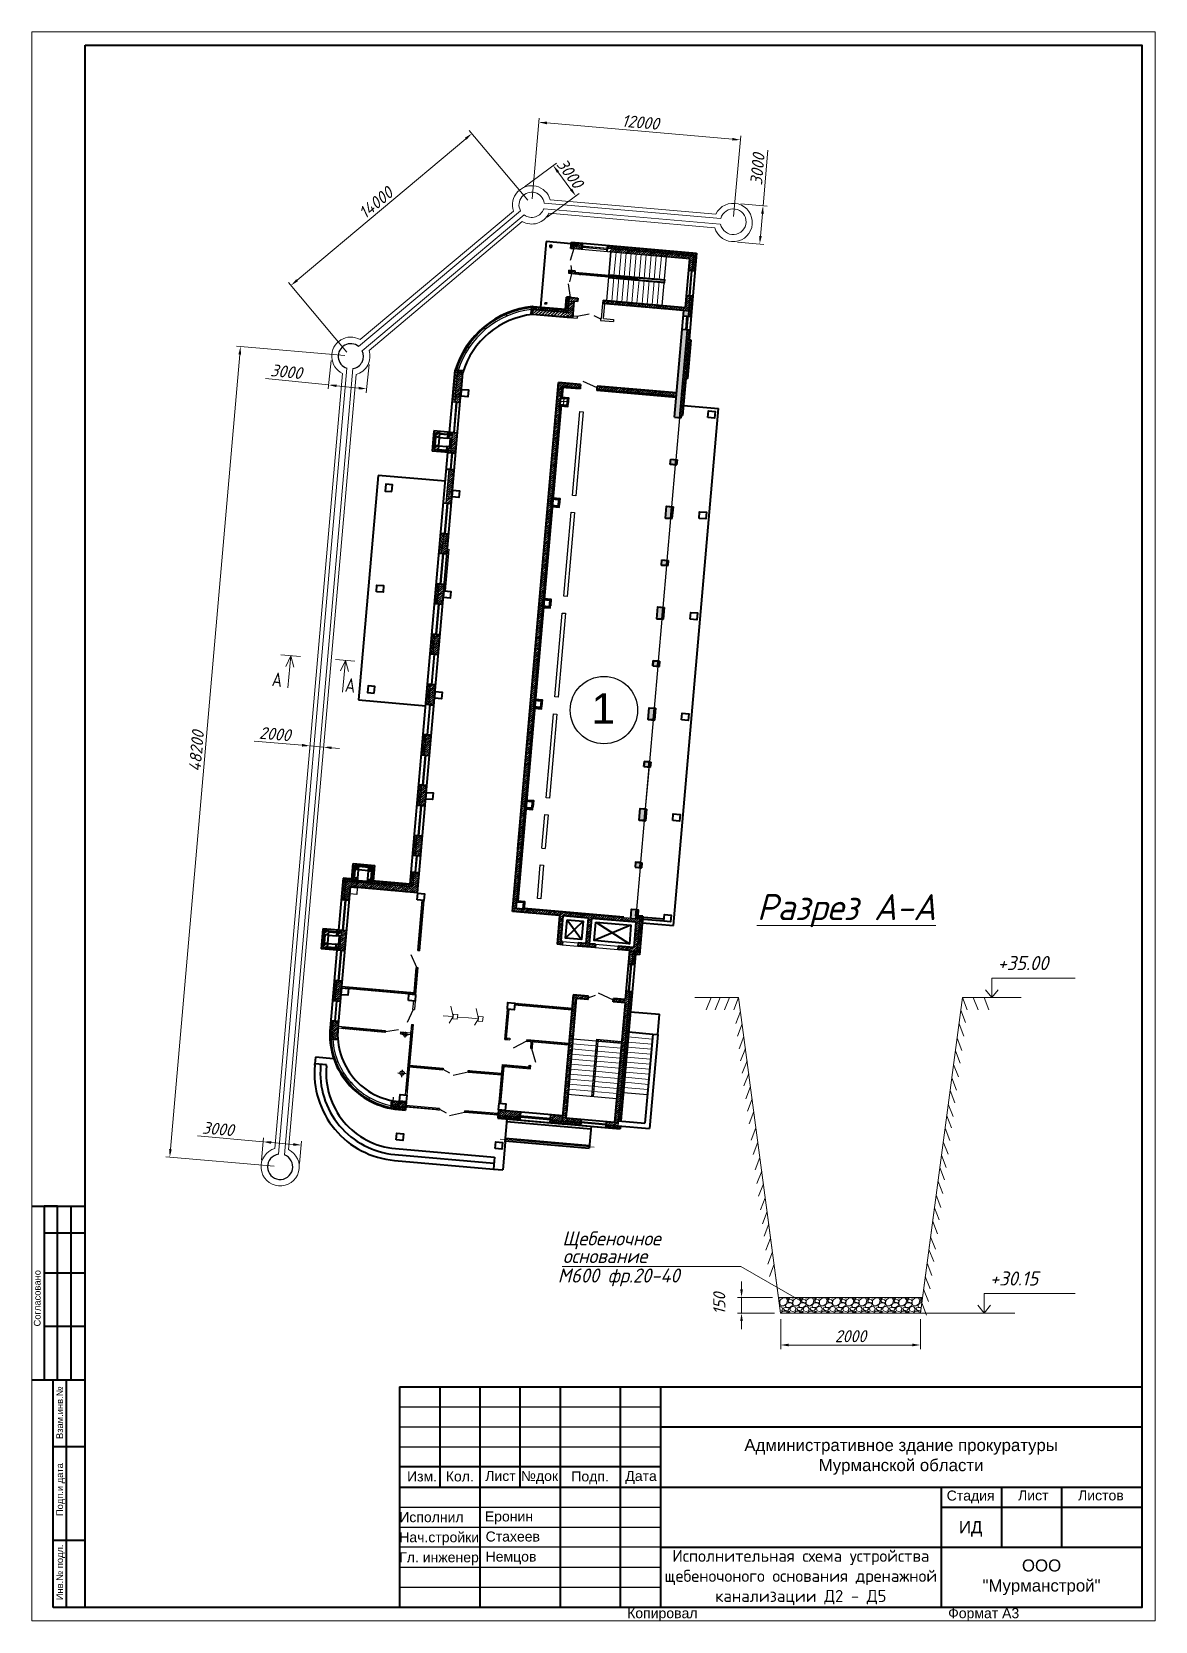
# Model space of a CAD drawing. Header units: millimetres. Extents: x 1064 to 180712, y 574 to 40185.
# Drawn here: x 29064 to 57064, y 574 to 40185 of the extents above; entities that cross this region are included whole.
import ezdxf

# ---------------------------------------------------------------- set-up
doc = ezdxf.new("R2010")
doc.units = ezdxf.units.MM
for name, pattern in [('2-Columns and grid$0$084_(М5) Неукрепленный откос', [0]), ('CENTER', [20, 15, -1.7, 1.6, -1.7]), ('DASHED', [19.05, 12.7, -6.35])]:
    doc.linetypes.add(name, pattern=pattern)
doc.layers.add('.', color=7, linetype='Continuous', lineweight=0, true_color=0xffffff)
for name, color, linetype, lineweight in [('00-рамка', 7, 'Continuous', 40), ('01 - здание', 1, 'Continuous', 40), ('01-здание', 5, 'Continuous', 15), ('01-Контур', 1, 'Continuous', 25), ('19-дренаж', 6, 'Continuous', 40), ('Канализация К1', 14, 'Continuous', 40), ('РАЗМЕРЫ', 23, 'Continuous', 13), ('Размеры КР', 23, 'Continuous', 13)]:
    doc.layers.add(name, color=color, linetype=linetype, lineweight=lineweight)
doc.styles.add('2_5-Ариел', font='arial.ttf', dxfattribs={"height": 2.5})
doc.styles.add('3_0-Ариел', font='arial.ttf', dxfattribs={"height": 3})
doc.styles.add('GOST 2.304', font='CS_Gost2304.shx')
doc.styles.add('Ариель-2_5', font='arial.ttf')
doc.styles.add('ГОСТ', font='GOST Common Italic.ttf', dxfattribs={"height": 300})
doc.styles.add('ГП-ариель', font='arial.ttf')
doc.linetypes.add('Земля1', pattern='A,24,[3,ltsnew.shx,S=6,R=0,X=-6,Y=-6],3,[3,ltsnew.shx,S=6,R=0,X=-6,Y=-6],3,[3,ltsnew.shx,S=6,R=0,X=-6,Y=-6],0', length=30)
doc.linetypes.add('Земля2', pattern='A,24,[4,ltsnew.shx,S=6,R=0,X=-6,Y=0],3,[4,ltsnew.shx,S=6,R=0,X=-6,Y=0],3,[4,ltsnew.shx,S=6,R=0,X=-6,Y=0],0', length=30)
doc.dimstyles.new('М 50', dxfattribs={"dimscale": 0, "dimtxt": 300, "dimasz": 200, "dimexe": 100, "dimexo": 150, "dimgap": 70, "dimtad": 1, "dimdec": 0, "dimlfac": 0.5, "dimdsep": 46, "dimtxsty": 'ГОСТ', "dimcen": 100, "dimdle": 150, "dimclrd": 256, "dimclre": 256, "dimclrt": 256, "dimazin": 3, "dimtfac": 1, "dimtdec": 0, "dimtmove": 1, "dimatfit": 3, "dimfxl": 100, "dimtolj": 1, "dimlwd": -1, "dimlwe": -1, "dimarcsym": 0})
pattern_1 = [(45, (1452.38544, -901.835), (-0.067351921, 0.067351921), []), (135, (1452.38544, -901.835), (-0.067351921, -0.067351921), [])]
pattern_2 = [(45, (1411.03127, -1534.55234), (-0.134703842, 0.134703842), []), (45, (1411.16598, -1534.55234), (-0.134703842, 0.134703842), [0.238125, -0.047625, 0, -0.047625])]
pattern_3 = [(45, (1411.03127, -1534.55234), (-0.067351921, 0.067351921), []), (135, (1411.03127, -1534.55234), (-0.067351921, -0.067351921), [])]
pattern_4 = [(45, (1452.38544, -901.835), (-0.089802561, 0.089802561), []), (135, (1452.38544, -901.835), (-0.089802561, -0.089802561), [])]
pattern_5 = [(45, (1455.15888, -902.561955), (-0.0449012806, 0.0449012806), [])]

msp = doc.modelspace()

# ---------------------------------------------------------------- texts
at = {"layer": '00-рамка', "style": 'Ариель-2_5'}
for s, height, p in [('Согласовано', 166.667, (29282.7, 7919.8)), ('Взам.инв.№', 166.67, (29842.1, 5114.2)), ('Подп.и дата', 166.667, (29842.1, 3192.9)), ('Инв.№ подл.', 166.667, (29842.1, 1095.8))]:
    msp.add_text(s, height=height, rotation=90, dxfattribs=at).set_placement(p)
at = {"layer": '00-рамка', "style": '2_5-Ариел'}
for s, height, p in [('Изм.', 250, (38416.8, 4057.2)), ('Кол.', 250, (39382.3, 4057.1)), ('Лист', 250, (40366, 4068.4)), ('№док', 250, (41255.4, 4068.4)), ('Подп.', 250, (42511.6, 4058)), ('Дата', 250, (43857.4, 4068.4)), ('Стадия', 250, (51866.9, 3580.2)), ('Лист', 250, (53646.1, 3584.5)), ('Листов', 250, (55141.2, 3584.5)), ('Исполнил', 250, (38222.6, 3041.7)), ('Еронин', 250, (40355.8, 3060)), ('Нач.стройки', 250, (38222.1, 2541.7)), ('Стахеев', 250, (40375.1, 2560)), ('ИД', 300, (52170.2, 2767)), ('Гл. инженер', 250, (38222.1, 2041.7)), ('Немцов', 250, (40375.1, 2060)), ('Копировал', 250, (43902.9, 649)), ('Формат А3', 250, (51902.9, 649))]:
    msp.add_text(s, height=height, dxfattribs=at).set_placement(p)
at = {"layer": '00-рамка', "char_height": 300, "attachment_point": 5}
for s, insert, width, style in [('Административное здание прокуратуры\\PМурманской области', (50730.8, 4668), 12000, '3_0-Ариел'), ('\\pxqc;{\\fISOCPEUR|b0|i0|c204|p34;\\C7;Исполнительная схема устройства щебеночоного основания дренажной канализации Д\\fISOCPEUR|b0|i0|c0|p34;2\\fISOCPEUR|b0|i0|c204|p34; - Д5}', (48230.8, 1662.6), 7000, 'ГП-ариель'), ('ООО\\P"Мурманстрой"', (54230.8, 1668), 5000, 'ГП-ариель')]:
    msp.add_mtext(s, dxfattribs=dict(at, insert=insert, width=width, style=style))
at = {"layer": '01-Контур', "style": 'ГП-ариель'}
msp.add_text('1', height=756, dxfattribs=at).set_placement((43013.1, 22943))
at = {"layer": 'Канализация К1', "color": 18, "linetype": 'Continuous', "lineweight": 15, "true_color": 0x000000, "char_height": 350, "attachment_point": 1, "rotation": 352.48117, "style": 'GOST 2.304'}
for insert in [(35081.4, 24231.5), (36903.8, 24089.4)]:
    msp.add_mtext_dynamic_manual_height_columns('A', width=521.371, gutter_width=17.5, heights=[0], dxfattribs=dict(at, insert=insert))
at = {"layer": 'РАЗМЕРЫ', "lineweight": 13, "style": 'ГОСТ'}
for s, p in [('+35.00', (53134.9, 16800.6)), ('Щебеночное', (42288, 9937.8)), ('основание', (42300.5, 9499)), ('М600 фр.20-40', (42173.4, 9013.6)), ('+30.15', (52944.7, 8939))]:
    msp.add_text(s, height=351, dxfattribs=at).set_placement(p)
at = {"layer": 'Размеры КР', "color": 250, "lineweight": 20, "style": 'ГОСТ'}
msp.add_text('%%UРазрез А-А', height=650, dxfattribs=at).set_placement((47137, 18045.2))

# ---------------------------------------------------------------- blocks, each defined once
blk = doc.blocks.new('*D167')
at = {"layer": 'Defpoints', "color": 0, "transparency": 16777216}
for p in [(46754, 8642), (47677, 8642), (47729, 8252)]:
    blk.add_point(p, dxfattribs=at)
at = {"layer": 'Размеры КР', "transparency": 16777216}
for p, q in [((46754, 8842), (46754, 9042)), ((47527, 8642), (46654, 8642)), ((46754, 8252), (46754, 8642)), ((47579, 8252), (46654, 8252)), ((46754, 8052), (46754, 7852))]:
    blk.add_line(p, q, dxfattribs=at)
for points in [[(46721, 8842), (46787, 8842), (46754, 8642)], [(46721, 8052), (46787, 8052), (46754, 8252)]]:
    blk.add_solid(points, dxfattribs=at)
at = {"layer": 'Размеры КР', "lineweight": 13, "transparency": 16777216, "insert": (46199, 8489), "char_height": 300, "attachment_point": 5, "rotation": 90, "style": 'ГОСТ'}
blk.add_mtext('\\A1;150', dxfattribs=at)
blk = doc.blocks.new('*D168')
at = {"layer": 'Defpoints', "color": 0, "transparency": 16777216}
for p in [(47729, 8252), (51213, 8252), (51213, 7457)]:
    blk.add_point(p, dxfattribs=at)
at = {"layer": 'Размеры КР', "transparency": 16777216}
for p, q in [((47729, 8102), (47729, 7357)), ((51213, 8102), (51213, 7357)), ((47929, 7457), (51013, 7457))]:
    blk.add_line(p, q, dxfattribs=at)
for points in [[(47929, 7491), (47929, 7424), (47729, 7457)], [(51013, 7491), (51013, 7424), (51213, 7457)]]:
    blk.add_solid(points, dxfattribs=at)
at = {"layer": 'Размеры КР', "lineweight": 13, "transparency": 16777216, "insert": (49471, 7677), "char_height": 300, "attachment_point": 5, "style": 'ГОСТ'}
blk.add_mtext('\\A1;2000', dxfattribs=at)
blk = doc.blocks.new('Прокуратура_v1')
at = {"layer": '01 - здание', "lineweight": -2, "ltscale": 100}
h = blk.add_hatch(dxfattribs=at)
h.set_pattern_fill('ANSI37', color=256, scale=0.03)
h.set_pattern_definition(pattern_1)
edge = h.paths.add_edge_path()
edge.add_line((-7.31, -0.19), (-6.81, -0.19))
edge.add_line((-6.81, -0.19), (-6.81, -0.02))
edge.add_line((-6.81, -0.02), (-7.449, -0.02))
edge.add_arc((-7.486, -0.015), 0.0375, 279.5173, 352.87015, ccw=False)
edge.add_line((-7.48, -0.052), (-7.48, -0.39))
edge.add_line((-7.48, -0.39), (-7.31, -0.39))
edge.add_line((-7.31, -0.39), (-7.31, -0.19))
h.paths.add_polyline_path([(-7.31, -1.69), (-7.48, -1.69), (-7.48, -1.89), (-7.31, -1.89)])
edge = h.paths.add_edge_path()
edge.add_arc((-0.022, -0.021), 0.0375, 178.8259, 272.30476, ccw=False)
edge.add_line((-0.059, -0.02), (-5.31, -0.02))
edge.add_line((-5.31, -0.02), (-5.31, -0.19))
edge.add_line((-5.31, -0.19), (-0.19, -0.19))
edge.add_line((-0.19, -0.19), (-0.19, -0.39))
edge.add_line((-0.19, -0.39), (-0.02, -0.39))
edge.add_line((-0.02, -0.39), (-0.02, -0.058))
h.paths.add_polyline_path([(-0.02, -0.39), (-0.19, -0.39), (-0.19, -1.09), (-0.02, -1.09)])
h.paths.add_polyline_path([(-0.02, -2.59), (-0.19, -2.59), (-0.19, -3.49), (-0.02, -3.49)])
h.paths.add_polyline_path([(-0.02, -3.49), (-0.19, -3.49), (-0.19, -3.79), (-0.02, -3.79)])
h = blk.add_hatch(dxfattribs=at)
h.set_pattern_fill('ANSI35', color=256, scale=0.03)
h.set_pattern_definition(pattern_2)
h.paths.add_polyline_path([(-7.11, -0.19), (-7.31, -0.19), (-7.31, -0.39), (-7.11, -0.39)])
h.paths.add_polyline_path([(-5.237, -0.39), (-0.71, -0.39), (-0.71, -0.19), (-5.132, -0.19)])
h.paths.add_polyline_path([(-0.71, -0.39), (-0.39, -0.39), (-0.19, -0.39), (-0.19, -0.19), (-0.71, -0.19)])
h.paths.add_polyline_path([(-0.19, -0.39), (-0.39, -0.39), (-0.39, -1.09), (-0.19, -1.09)])
h.paths.add_polyline_path([(-0.39, -2.59), (-0.39, -3.29), (-0.71, -3.29), (-0.71, -3.49), (-0.49, -3.49), (-0.19, -3.49), (-0.19, -2.59)])
h.paths.add_polyline_path([(-0.71, -3.49), (-0.71, -3.29), (-5.31, -3.29), (-5.31, -3.49)])
h.paths.add_polyline_path([(-7.11, -1.89), (-7.11, -1.69), (-7.31, -1.69), (-7.31, -1.89)])
h = blk.add_hatch(dxfattribs=at)
h.set_pattern_fill('ANSI35', color=256, scale=0.03)
h.set_pattern_definition([(45, (1452.38544, -901.835), (-0.134703842, 0.134703842), []), (45, (1452.52014, -901.835), (-0.134703842, 0.134703842), [0.238125, -0.047625, 0, -0.047625])])
h.paths.add_polyline_path([(-7.11, -0.19), (-7.11, -0.39), (-6.81, -0.39), (-6.81, -0.19)])
h = blk.add_hatch(dxfattribs=at)
h.set_pattern_fill('ANSI36', color=256, scale=0.02)
h.set_pattern_definition([(45, (908.73407, -1437.101285), (0.0336759605, 0.1234785217), [0.15875, -0.03175, 0, -0.03175])])
h.paths.add_polyline_path([(-6.99, -1.81), (-7.09, -1.82), (-7.09, -1.9), (-6.99, -1.89)])
h.paths.add_polyline_path([(-3.333, -1.79), (-6.99, -1.79), (-6.99, -1.89), (-3.299, -1.89)])
h = blk.add_hatch(dxfattribs=at)
h.set_pattern_fill('ANSI37', color=256, scale=0.03)
h.set_pattern_definition(pattern_1)
h.paths.add_polyline_path([(-7.31, -3.49), (-7.48, -3.49), (-7.48, -4.02), (-8.98, -4.02), (-9.41, -4.02), (-9.41, -4.19), (-7.31, -4.19)])
h.paths.add_polyline_path([(-7.31, -3.29), (-7.48, -3.29), (-7.48, -3.49), (-7.31, -3.49)])
h = blk.add_hatch(dxfattribs=at)
h.set_pattern_fill('ANSI35', color=256, scale=0.03)
h.set_pattern_definition(pattern_2)
h.paths.add_polyline_path([(-7.11, -3.29), (-7.31, -3.29), (-7.31, -3.49), (-7.11, -3.49)])
h.paths.add_polyline_path([(-7.11, -3.49), (-6.81, -3.49), (-6.81, -3.29), (-7.11, -3.29)])
h = blk.add_hatch(dxfattribs=at)
h.set_pattern_fill('ANSI35', color=256, scale=0.03)
h.set_pattern_definition(pattern_2)
h.paths.add_polyline_path([(-7.11, -3.49), (-7.31, -3.49), (-7.31, -4.49), (-7.11, -4.49)])
h.paths.add_polyline_path([(-7.01, -3.49), (-7.11, -3.49), (-7.11, -4.49), (-7.01, -4.49)])
h = blk.add_hatch(dxfattribs=at)
h.set_pattern_fill('ANSI35', color=256, scale=0.03)
h.set_pattern_definition(pattern_2)
h.paths.add_polyline_path([(-0.19, -3.49), (-0.49, -3.49), (-0.49, -3.79), (-0.19, -3.79)])
h.paths.add_polyline_path([(-0.19, -4.59), (-0.49, -4.59), (-0.49, -9.49), (-0.19, -9.49)])
h.paths.add_polyline_path([(-0.19, -9.49), (-0.49, -9.49), (-0.49, -9.84), (-0.19, -9.84)])
h.paths.add_polyline_path([(-0.19, -12.34), (-0.49, -12.34), (-0.49, -12.64), (-0.19, -12.64)])
h.paths.add_polyline_path([(-0.19, -15.14), (-0.49, -15.14), (-0.49, -15.49), (-0.19, -15.49)])
h.paths.add_polyline_path([(-0.19, -15.49), (-0.49, -15.49), (-0.49, -15.84), (-0.19, -15.84)])
h.paths.add_polyline_path([(-0.19, -18.34), (-0.49, -18.34), (-0.49, -18.64), (-0.19, -18.64)])
h.paths.add_polyline_path([(-0.19, -21.14), (-0.49, -21.14), (-0.49, -21.49), (-0.19, -21.49)])
h.paths.add_polyline_path([(-0.19, -21.49), (-0.49, -21.49), (-0.49, -21.84), (-0.19, -21.84)])
h.paths.add_polyline_path([(-0.19, -24.34), (-0.49, -24.34), (-0.49, -24.64), (-0.19, -24.64)])
h.paths.add_polyline_path([(-0.19, -27.14), (-0.49, -27.14), (-0.49, -27.49), (-0.19, -27.49)])
h.paths.add_polyline_path([(-0.19, -27.49), (-0.49, -27.49), (-0.49, -27.84), (-0.19, -27.84)])
h.paths.add_polyline_path([(-0.19, -30.34), (-0.49, -30.34), (-0.49, -30.64), (-0.19, -30.64)])
h.paths.add_polyline_path([(-0.19, -33.14), (-0.49, -33.14), (-0.49, -33.49), (-0.19, -33.49)])
h.paths.add_polyline_path([(-0.19, -33.49), (-0.49, -33.49), (-0.49, -33.84), (-0.19, -33.84)])
h.paths.add_polyline_path([(-0.19, -36.34), (-0.49, -36.34), (-0.49, -36.64), (-0.19, -36.64)])
h.paths.add_polyline_path([(-0.19, -39.14), (-0.49, -39.14), (-0.49, -39.49), (-0.19, -39.49)])
h.paths.add_polyline_path([(-0.19, -39.49), (-0.49, -39.49), (-0.49, -39.69), (-0.19, -39.69)])
h = blk.add_hatch(dxfattribs=at)
h.set_pattern_fill('ANSI37', color=256, scale=0.03)
h.set_pattern_definition(pattern_1)
h.paths.add_polyline_path([(-9.41, -4.19), (-9.41, -4.02), (-9.457, -4.02, 0.002499), (-9.51, -4.031), (-9.51, -4.511, -0.005218), (-9.41, -4.49)])
h = blk.add_hatch(dxfattribs=at)
h.set_pattern_fill('ANSI35', color=256, scale=0.04)
h.set_pattern_definition([(45, (1452.38544, -901.835), (-0.179605122, 0.179605122), []), (45, (1452.56504, -901.835), (-0.179605122, 0.179605122), [0.3175, -0.0635, 0, -0.0635])])
h.paths.add_polyline_path([(-7.31, -4.191), (-9.41, -4.19), (-9.41, -4.49), (-7.31, -4.49)])
h = blk.add_hatch(dxfattribs=at)
h.set_pattern_fill('ANSI37', color=256, scale=0.03)
h.set_pattern_definition(pattern_1)
h.paths.add_polyline_path([(-0.02, -5.19), (-0.02, -4.59), (-0.19, -4.59), (-0.19, -9.49), (-0.02, -9.49), (-0.02, -9.129, -0.411161), (-0.057, -9.091, -0.411161), (-0.02, -9.054), (-0.02, -7.49)])
h.paths.add_polyline_path([(-0.02, -9.49), (-0.19, -9.49), (-0.19, -9.84), (-0.09, -9.84), (-0.09, -9.69), (-0.02, -9.69)])
h = blk.add_hatch(dxfattribs=at)
h.set_pattern_fill('ANSI37', color=256, scale=0.04)
h.set_pattern_definition(pattern_4)
h.paths.add_polyline_path([(-13.53, -9.49), (-13.7, -9.49), (-13.7, -9.49), (-13.7, -10.09), (-13.53, -10.09)])
h.paths.add_polyline_path([(-13.53, -8.19), (-13.7, -8.19), (-13.7, -9.49), (-13.53, -9.49)])
h = blk.add_hatch(dxfattribs=at)
h.set_pattern_fill('ANSI35', color=256, scale=0.03)
h.set_pattern_definition(pattern_2)
h.paths.add_polyline_path([(-13.23, -17.89), (-13.53, -17.89), (-13.53, -19.09), (-13.23, -19.09)])
h.paths.add_polyline_path([(-13.53, -16.09), (-13.23, -16.09), (-13.23, -15.49), (-13.53, -15.49)])
h.paths.add_polyline_path([(-13.23, -15.49), (-13.23, -14.09), (-13.53, -14.09), (-13.53, -15.49)])
h.paths.add_polyline_path([(-13.23, -11.89), (-13.53, -11.89), (-13.53, -13.09), (-13.23, -13.09)])
h.paths.add_polyline_path([(-13.53, -10.09), (-13.23, -10.09), (-13.23, -9.49), (-13.53, -9.49)])
edge = h.paths.add_edge_path()
edge.add_line((-13.53, -9.49), (-13.23, -9.49))
edge.add_line((-13.23, -9.49), (-13.23, -9.29))
edge.add_arc((-27.855, -8.79), 14.634, 358.04198, 361.95802)
edge.add_line((-13.23, -8.29), (-13.53, -8.29))
edge.add_arc((47.787, -8.89), 61.32, 179.43937, 180.56063)
h = blk.add_hatch(dxfattribs=at)
h.set_pattern_fill('ANSI37', color=256, scale=0.04)
h.set_pattern_definition(pattern_4)
h.paths.add_polyline_path([(-13.23, -8.19), (-13.53, -8.19), (-13.53, -8.29), (-13.23, -8.29)])
h = blk.add_hatch(dxfattribs=at)
h.set_pattern_fill('ANSI35', color=256, scale=0.03)
h.set_pattern_definition(pattern_2)
h.paths.add_polyline_path([(-7.31, -15.49), (-7.51, -15.49), (-7.51, -21.49), (-7.31, -21.49), (-7.31, -21.29)])
h.paths.add_polyline_path([(-7.31, -9.49), (-7.51, -9.49), (-7.51, -15.49), (-7.31, -15.49), (-7.31, -15.29)])
h.paths.add_polyline_path([(-7.11, -8.39), (-7.51, -8.39), (-7.51, -9.49), (-7.31, -9.49), (-7.31, -9.29), (-7.31, -8.59), (-7.11, -8.59)])
h.paths.add_polyline_path([(-6.21, -8.39), (-6.564, -8.39), (-6.501, -8.59), (-6.21, -8.59)])
h.paths.add_polyline_path([(-6.564, -8.39), (-7.11, -8.39), (-7.11, -8.59), (-6.501, -8.59)])
h.paths.add_polyline_path([(-4.225, -8.39), (-5.21, -8.39), (-5.21, -8.59), (-4.208, -8.59)])
h.paths.add_polyline_path([(-0.71, -8.39), (-4.225, -8.39), (-4.208, -8.59), (-0.71, -8.59)])
h.paths.add_polyline_path([(-0.49, -8.39), (-0.71, -8.39), (-0.71, -8.59), (-0.49, -8.59)])
h = blk.add_hatch(dxfattribs=at)
h.set_pattern_fill('ANSI32', color=256, scale=0.02)
h.set_pattern_definition([(45, (1459.09888, -872.56195), (-0.134703842, 0.134703842), []), (45, (1459.18868, -872.56195), (-0.134703842, 0.134703842), [])])
h.paths.add_polyline_path([(-14.29, -12.24), (-14.29, -11.99), (-14.54, -11.99), (-14.54, -12.24)])
h.paths.add_polyline_path([(-13.79, -11.99), (-13.79, -12.24), (-13.53, -12.24), (-13.53, -11.99)])
h.paths.add_polyline_path([(-13.79, -12.74), (-13.79, -12.99), (-13.53, -12.99), (-13.53, -12.74)])
h = blk.add_hatch(dxfattribs=at)
h.set_pattern_fill('ANSI31', color=256, scale=0.02)
h.set_pattern_definition([(45, (1459.31888, -872.561955), (-0.0449012806, 0.0449012806), [])])
h.paths.add_polyline_path([(-14.54, -12.74), (-14.49, -12.74), (-14.49, -12.24), (-14.54, -12.24)])
h = blk.add_hatch(dxfattribs=at)
h.set_pattern_fill('ANSI31', color=256, scale=0.02)
h.set_pattern_definition([(45, (1459.09888, -872.561955), (-0.0449012806, 0.0449012806), [])])
h.paths.add_polyline_path([(-13.79, -11.99), (-14.091, -11.99), (-14.091, -12.04), (-13.79, -12.04)])
h.paths.add_polyline_path([(-14.091, -11.99), (-14.29, -11.99), (-14.29, -12.04), (-14.091, -12.04)])
h.paths.add_polyline_path([(-13.79, -12.94), (-14.29, -12.94), (-14.29, -12.99), (-13.79, -12.99)])
h = blk.add_hatch(dxfattribs=at)
h.set_pattern_fill('ANSI37', color=256, scale=0.04)
h.set_pattern_definition([(45, (1411.03127, -1528.55234), (-0.089802561, 0.089802561), []), (135, (1411.03127, -1528.55234), (-0.089802561, -0.089802561), [])])
h.paths.add_polyline_path([(-13.53, -12.24), (-13.63, -12.24), (-13.63, -12.74), (-13.53, -12.74)])
h = blk.add_hatch(dxfattribs=at)
h.set_pattern_fill('ANSI32', color=256, scale=0.02)
h.set_pattern_definition([(45, (1459.31888, -872.56195), (-0.134703842, 0.134703842), []), (45, (1459.40868, -872.56195), (-0.134703842, 0.134703842), [])])
h.paths.add_polyline_path([(-14.401, -12.74), (-14.54, -12.74), (-14.54, -12.99), (-14.401, -12.99)])
h.paths.add_polyline_path([(-14.29, -12.74), (-14.401, -12.74), (-14.401, -12.99), (-14.29, -12.99)])
h = blk.add_hatch(dxfattribs=at)
h.set_pattern_fill('ANSI37', color=256, scale=0.03)
h.set_pattern_definition(pattern_1)
h.paths.add_polyline_path([(-0.09, -12.34), (-0.19, -12.34), (-0.19, -12.64), (-0.09, -12.64)])
h.paths.add_polyline_path([(-0.09, -15.14), (-0.19, -15.14), (-0.19, -15.49), (-0.09, -15.49)])
h.paths.add_polyline_path([(-0.09, -15.49), (-0.19, -15.49), (-0.19, -15.84), (-0.09, -15.84)])
h.paths.add_polyline_path([(-0.09, -18.34), (-0.19, -18.34), (-0.19, -18.64), (-0.09, -18.64)])
h.paths.add_polyline_path([(-0.09, -21.14), (-0.19, -21.14), (-0.19, -21.49), (-0.09, -21.49)])
h.paths.add_polyline_path([(-0.09, -21.49), (-0.19, -21.49), (-0.19, -21.84), (-0.09, -21.84)])
h.paths.add_polyline_path([(-0.09, -24.34), (-0.19, -24.34), (-0.19, -24.64), (-0.09, -24.64)])
h.paths.add_polyline_path([(-0.09, -27.14), (-0.19, -27.14), (-0.19, -27.49), (-0.09, -27.49)])
h.paths.add_polyline_path([(-0.09, -27.49), (-0.19, -27.49), (-0.19, -27.84), (-0.09, -27.84)])
h.paths.add_polyline_path([(-0.09, -30.34), (-0.19, -30.34), (-0.19, -30.64), (-0.09, -30.64)])
h.paths.add_polyline_path([(-0.09, -33.14), (-0.19, -33.14), (-0.19, -33.49), (-0.09, -33.49)])
h.paths.add_polyline_path([(-0.09, -33.49), (-0.19, -33.49), (-0.19, -33.84), (-0.09, -33.84)])
h.paths.add_polyline_path([(-0.09, -36.34), (-0.19, -36.34), (-0.19, -36.64), (-0.09, -36.64)])
h.paths.add_polyline_path([(-0.09, -39.14), (-0.19, -39.14), (-0.19, -39.49), (-0.09, -39.49)])
h = blk.add_hatch(dxfattribs=at)
h.set_pattern_fill('ANSI37', color=256, scale=0.04)
h.set_pattern_definition([(45, (1411.03127, -1534.55234), (-0.089802561, 0.089802561), []), (135, (1411.03127, -1534.55234), (-0.089802561, -0.089802561), [])])
h.paths.add_polyline_path([(-13.53, -17.89), (-13.7, -17.89), (-13.7, -19.09), (-13.53, -19.09)])
h = blk.add_hatch(dxfattribs=at)
h.set_pattern_fill('ANSI37', color=256, scale=0.03)
h.set_pattern_definition(pattern_1)
h.paths.add_polyline_path([(-13.53, -35.89), (-13.7, -35.89), (-13.7, -37.09), (-13.53, -37.09)])
h.paths.add_polyline_path([(-13.53, -33.49), (-13.7, -33.49), (-13.7, -34.09), (-13.53, -34.09)])
h.paths.add_polyline_path([(-13.53, -32.89), (-13.7, -32.89), (-13.7, -33.49), (-13.53, -33.49)])
h.paths.add_polyline_path([(-13.53, -29.89), (-13.7, -29.89), (-13.7, -31.09), (-13.53, -31.09)])
h.paths.add_polyline_path([(-13.53, -27.49), (-13.7, -27.49), (-13.7, -28.09), (-13.53, -28.09)])
h.paths.add_polyline_path([(-13.53, -26.89), (-13.7, -26.89), (-13.7, -27.49), (-13.53, -27.49)])
h.paths.add_polyline_path([(-13.53, -23.89), (-13.7, -23.89), (-13.7, -25.051, -0.438008), (-13.661, -25.09), (-13.53, -25.09)])
h.paths.add_polyline_path([(-13.53, -21.49), (-13.7, -21.49), (-13.7, -22.09), (-13.53, -22.09)])
h.paths.add_polyline_path([(-13.53, -20.89), (-13.7, -20.89), (-13.7, -21.49), (-13.53, -21.49)])
h = blk.add_hatch(dxfattribs=at)
h.set_pattern_fill('ANSI35', color=256, scale=0.03)
h.set_pattern_definition(pattern_2)
h.paths.add_polyline_path([(-13.23, -29.89), (-13.53, -29.89), (-13.53, -31.09), (-13.23, -31.09)])
h.paths.add_polyline_path([(-13.23, -27.49), (-13.53, -27.49), (-13.53, -28.09), (-13.23, -28.09)])
h.paths.add_polyline_path([(-13.53, -27.49), (-13.23, -27.49), (-13.23, -26.89), (-13.53, -26.89)])
h.paths.add_polyline_path([(-13.23, -23.89), (-13.53, -23.89), (-13.53, -25.09), (-13.23, -25.09)])
h.paths.add_polyline_path([(-13.23, -21.49), (-13.53, -21.49), (-13.53, -22.09), (-13.23, -22.09)])
h.paths.add_polyline_path([(-13.23, -21.09), (-13.23, -20.89), (-13.53, -20.89), (-13.53, -21.49), (-13.23, -21.49)])
h = blk.add_hatch(dxfattribs=at)
h.set_pattern_fill('ANSI35', color=256, scale=0.03)
h.set_pattern_definition(pattern_2)
h.paths.add_polyline_path([(-7.31, -21.49), (-7.51, -21.49), (-7.51, -27.49), (-7.31, -27.49), (-7.31, -27.29)])
h = blk.add_hatch(dxfattribs=at)
h.set_pattern_fill('ANSI35', color=256, scale=0.03)
h.set_pattern_definition(pattern_2)
h.paths.add_polyline_path([(-7.31, -27.49), (-7.51, -27.49), (-7.51, -33.49), (-7.31, -33.49), (-7.31, -33.29)])
h = blk.add_hatch(dxfattribs=at)
h.set_pattern_fill('ANSI35', color=256, scale=0.03)
h.set_pattern_definition(pattern_2)
h.paths.add_polyline_path([(-17.53, -46.09), (-17.23, -46.09), (-17.23, -44.89), (-17.53, -44.89)])
h.paths.add_polyline_path([(-17.23, -41.89), (-17.53, -41.89), (-17.53, -43.09), (-17.23, -43.09)])
h.paths.add_polyline_path([(-17.23, -39.27), (-17.01, -39.27), (-17.01, -38.97), (-17.53, -38.97), (-17.53, -40.09), (-17.23, -40.09)])
h.paths.add_polyline_path([(-17.01, -38.97), (-17.01, -39.27), (-13.23, -39.27), (-13.23, -38.09), (-13.53, -38.09), (-13.53, -38.97)])
h.paths.add_polyline_path([(-13.53, -37.09), (-13.23, -37.09), (-13.23, -35.89), (-13.53, -35.89)])
h.paths.add_polyline_path([(-13.23, -33.49), (-13.53, -33.49), (-13.53, -34.09), (-13.23, -34.09)])
h.paths.add_polyline_path([(-13.23, -32.89), (-13.53, -32.89), (-13.53, -33.49), (-13.23, -33.49)])
h = blk.add_hatch(dxfattribs=at)
h.set_pattern_fill('ANSI35', color=256, scale=0.03)
h.set_pattern_definition(pattern_2)
h.paths.add_polyline_path([(-7.11, -39.69), (-7.31, -39.69), (-7.31, -39.49), (-7.51, -39.49), (-7.51, -39.89), (-7.11, -39.89)])
h.paths.add_polyline_path([(-7.31, -33.69), (-7.31, -33.49), (-7.51, -33.49), (-7.51, -36.159), (-7.51, -39.49), (-7.31, -39.49), (-7.31, -39.29)])
h.paths.add_polyline_path([(-3.721, -39.69), (-4.71, -39.69), (-7.11, -39.69), (-7.11, -39.89), (-4.71, -39.89), (-4.71, -41.6), (-4.395, -41.6), (-4.395, -41.4), (-4.51, -41.4), (-4.51, -39.89), (-3.65, -39.89)])
h.paths.add_polyline_path([(-2.81, -39.89), (-2.519, -39.89), (-2.591, -39.69), (-3.721, -39.69), (-3.65, -39.89), (-3.01, -39.89), (-3.01, -41.4), (-3.465, -41.4), (-3.465, -41.6), (-2.435, -41.6), (-2.435, -41.4), (-2.81, -41.4)])
h.paths.add_polyline_path([(0.04, -39.69), (-0.19, -39.69), (-0.71, -39.69), (-0.71, -39.89), (-0.16, -39.89), (-0.16, -41.4), (-0.71, -41.4), (-0.71, -41.6), (-0.39, -41.6), (-0.39, -42.4), (-0.19, -42.4), (-0.19, -41.6), (0.04, -41.6)])
h.paths.add_polyline_path([(-0.71, -41.4), (-1.085, -41.4), (-1.085, -41.6), (-0.71, -41.6)])
h.paths.add_polyline_path([(-3.323, -40.948), (-2.838, -40.948), (-2.838, -40.648), (-3.323, -40.648)], flags=25)
h = blk.add_hatch(dxfattribs=at)
h.set_pattern_fill('ANSI31', color=256, scale=0.02)
h.set_pattern_definition(pattern_5)
h.paths.add_polyline_path([(-16.83, -38.22), (-16.83, -37.97), (-17.08, -37.97), (-17.08, -38.22)])
h = blk.add_hatch(dxfattribs=at)
h.set_pattern_fill('ANSI31', color=256, scale=0.02)
h.set_pattern_definition(pattern_5)
h.paths.add_polyline_path([(-17.03, -38.22), (-17.08, -38.22), (-17.08, -38.72), (-17.03, -38.72)])
h.paths.add_polyline_path([(-16.739, -37.97), (-16.83, -37.97), (-16.83, -38.02), (-16.739, -38.02)])
h.paths.add_polyline_path([(-16.23, -37.97), (-16.739, -37.97), (-16.739, -38.02), (-16.23, -38.02)])
h.paths.add_polyline_path([(-15.98, -38.22), (-16.03, -38.22), (-16.03, -38.72), (-15.98, -38.72)])
h = blk.add_hatch(dxfattribs=at)
h.set_pattern_fill('ANSI31', color=256, scale=0.02)
h.set_pattern_definition(pattern_5)
h.paths.add_polyline_path([(-15.98, -38.22), (-15.98, -37.97), (-16.23, -37.97), (-16.23, -38.22)])
h = blk.add_hatch(dxfattribs=at)
h.set_pattern_fill('ANSI37', color=256, scale=0.03)
h.set_pattern_definition(pattern_1)
h.paths.add_polyline_path([(-13.53, -38.09), (-13.7, -38.09), (-13.7, -38.8), (-15.98, -38.8), (-15.98, -38.97), (-13.53, -38.97)])
h = blk.add_hatch(dxfattribs=at)
h.set_pattern_fill('ANSI37', color=256, scale=0.03)
h.set_pattern_definition(pattern_1)
edge = h.paths.add_edge_path()
edge.add_line((-17.53, -38.97), (-17.08, -38.97))
edge.add_line((-17.08, -38.97), (-17.08, -38.8))
edge.add_line((-17.08, -38.8), (-17.667, -38.8))
edge.add_arc((-17.705, -38.801), 0.0375, -82.41021, 1.76642, ccw=False)
edge.add_line((-17.7, -38.838), (-17.7, -40.09))
edge.add_line((-17.7, -40.09), (-17.53, -40.09))
edge.add_line((-17.53, -40.09), (-17.53, -38.97))
h = blk.add_hatch(dxfattribs=at)
h.set_pattern_fill('ANSI31', color=256, scale=0.02)
h.set_pattern_definition(pattern_5)
h.paths.add_polyline_path([(-17.08, -38.97), (-16.83, -38.97), (-16.83, -38.72), (-17.08, -38.72)])
h = blk.add_hatch(dxfattribs=at)
h.set_pattern_fill('ANSI37', color=256, scale=0.03)
h.set_pattern_definition([(45, (-1966.39918, -2204.94517), (-0.067351921, 0.067351921), []), (135, (-1966.39918, -2204.94517), (-0.067351921, -0.067351921), [])])
h.paths.add_polyline_path([(-16.23, -38.97), (-16.23, -38.87), (-16.83, -38.87), (-16.83, -38.97)])
h = blk.add_hatch(dxfattribs=at)
h.set_pattern_fill('ANSI31', color=256, scale=0.02)
h.set_pattern_definition(pattern_5)
h.paths.add_polyline_path([(-16.23, -38.97), (-15.98, -38.97), (-15.98, -38.72), (-16.23, -38.72)])
h = blk.add_hatch(dxfattribs=at)
h.set_pattern_fill('ANSI37', color=256, scale=0.03)
h.set_pattern_definition(pattern_1)
h.paths.add_polyline_path([(0.21, -39.5), (-0.19, -39.5), (-0.19, -39.57), (0.21, -39.57)])
h.paths.add_polyline_path([(0.21, -39.57), (-0.19, -39.57), (-0.19, -39.69), (0.21, -39.69)])
h.paths.add_polyline_path([(0.21, -39.69), (0.04, -39.69), (0.04, -41.6), (-0.19, -41.6), (-0.19, -42.4), (-0.02, -42.4), (-0.02, -41.79), (0.21, -41.79), (0.21, -39.919, -0.38016), (0.177, -39.882, -0.38016), (0.21, -39.845)])
h.paths.add_polyline_path([(-0.02, -44), (-0.19, -44), (-0.19, -45.49), (-0.02, -45.49)])
h.paths.add_polyline_path([(-0.02, -45.49), (-0.19, -45.49), (-0.19, -51.49), (-0.02, -51.49)])
h.paths.add_polyline_path([(-0.02, -51.49), (-0.19, -51.49), (-0.19, -51.71), (-0.02, -51.71)])
h = blk.add_hatch(dxfattribs=at)
h.set_pattern_fill('ANSI37', color=256, scale=0.03)
h.set_pattern_definition(pattern_3)
h.paths.add_polyline_path([(-12.81, -39.69), (-12.91, -39.69), (-12.91, -42.69), (-12.81, -42.69)])
h.paths.add_polyline_path([(-12.81, -43.69), (-12.91, -43.69), (-12.91, -45.19), (-13.01, -45.19), (-13.01, -45.29), (-12.81, -45.29)])
h.paths.add_polyline_path([(-13.01, -45.19), (-17.01, -45.19), (-17.01, -45.29), (-16.81, -45.29), (-13.21, -45.29), (-13.01, -45.29)])
h.paths.add_polyline_path([(-14.41, -47.59), (-17.01, -47.59), (-17.01, -47.69), (-14.41, -47.69)])
h.paths.add_polyline_path([(-13.23, -47.599), (-13.51, -47.59), (-13.51, -47.69), (-13.339, -47.69, -0.362074)])
h.paths.add_polyline_path([(-12.81, -47.09), (-12.91, -47.09), (-12.91, -47.69), (-12.81, -47.69)])
h.paths.add_polyline_path([(-3.49, -45.29), (-6.91, -45.29), (-6.91, -45.39), (-3.49, -45.39)])
h.paths.add_polyline_path([(-7.21, -45.69), (-7.31, -45.69), (-7.31, -47.49), (-7.11, -47.49), (-7.11, -47.39), (-7.21, -47.39)])
h.paths.add_polyline_path([(-3.49, -47.39), (-6.01, -47.39), (-6.01, -47.49), (-3.49, -47.49)])
h = blk.add_hatch(dxfattribs=at)
h.set_pattern_fill('ANSI35', color=256, scale=0.03)
h.set_pattern_definition(pattern_2)
h.paths.add_polyline_path([(-2.591, -39.69), (-2.519, -39.89), (-0.71, -39.89), (-0.71, -39.69)])
h = blk.add_hatch(dxfattribs=at)
h.set_pattern_fill('ANSI32', color=256, scale=0.02)
h.set_pattern_definition([(45, (1455.09888, -902.56195), (-0.134703842, 0.134703842), []), (45, (1455.18868, -902.56195), (-0.134703842, 0.134703842), [])])
h.paths.add_polyline_path([(-18.29, -42.24), (-18.29, -41.99), (-18.54, -41.99), (-18.54, -42.24)])
h.paths.add_polyline_path([(-17.79, -41.99), (-17.79, -42.24), (-17.53, -42.24), (-17.53, -41.99)])
h.paths.add_polyline_path([(-17.79, -42.74), (-17.79, -42.99), (-17.53, -42.99), (-17.53, -42.74)])
h = blk.add_hatch(dxfattribs=at)
h.set_pattern_fill('ANSI31', color=256, scale=0.02)
h.set_pattern_definition([(45, (1455.31888, -902.561955), (-0.0449012806, 0.0449012806), [])])
h.paths.add_polyline_path([(-18.54, -42.74), (-18.49, -42.74), (-18.49, -42.24), (-18.54, -42.24)])
h = blk.add_hatch(dxfattribs=at)
h.set_pattern_fill('ANSI31', color=256, scale=0.02)
h.set_pattern_definition([(45, (1455.09888, -902.561955), (-0.0449012806, 0.0449012806), [])])
h.paths.add_polyline_path([(-17.79, -41.99), (-18.091, -41.99), (-18.091, -42.04), (-17.79, -42.04)])
h.paths.add_polyline_path([(-18.091, -41.99), (-18.29, -41.99), (-18.29, -42.04), (-18.091, -42.04)])
h.paths.add_polyline_path([(-17.79, -42.94), (-18.29, -42.94), (-18.29, -42.99), (-17.79, -42.99)])
h = blk.add_hatch(dxfattribs=at)
h.set_pattern_fill('ANSI37', color=256, scale=0.03)
h.set_pattern_definition(pattern_1)
h.paths.add_polyline_path([(-17.53, -42.24), (-17.63, -42.24), (-17.63, -42.74), (-17.53, -42.74)])
h = blk.add_hatch(dxfattribs=at)
h.set_pattern_fill('ANSI32', color=256, scale=0.02)
h.set_pattern_definition([(45, (1455.31888, -902.56195), (-0.134703842, 0.134703842), []), (45, (1455.40868, -902.56195), (-0.134703842, 0.134703842), [])])
h.paths.add_polyline_path([(-18.401, -42.74), (-18.54, -42.74), (-18.54, -42.99), (-18.401, -42.99)])
h.paths.add_polyline_path([(-18.29, -42.74), (-18.401, -42.74), (-18.401, -42.99), (-18.29, -42.99)])
h = blk.add_hatch(dxfattribs=at)
h.set_pattern_fill('ANSI35', color=256, scale=0.03)
h.set_pattern_definition(pattern_2)
h.paths.add_polyline_path([(-2.59, -44.51), (-3.49, -44.51), (-3.49, -45.49), (-3.29, -45.49), (-3.29, -44.71), (-2.59, -44.71)])
h.paths.add_polyline_path([(-0.71, -44.51), (-1.09, -44.51), (-1.09, -44.71), (-0.71, -44.71)])
h.paths.add_polyline_path([(-0.19, -44), (-0.39, -44), (-0.39, -44.51), (-0.71, -44.51), (-0.71, -44.71), (-0.39, -44.71), (-0.39, -45.49), (-0.19, -45.49)])
h.paths.add_polyline_path([(-0.19, -45.49), (-0.39, -45.49), (-0.39, -51.49), (-0.19, -51.49)])
h.paths.add_polyline_path([(-3.29, -45.49), (-3.49, -45.49), (-3.49, -51.49), (-3.29, -51.49), (-3.29, -49.09)])
h.paths.add_polyline_path([(-2.39, -51.81), (-3.29, -51.81), (-3.29, -51.49), (-3.49, -51.49), (-3.49, -52.01), (-3.29, -52.01), (-2.39, -52.01)])
h.paths.add_polyline_path([(-0.71, -51.81), (-0.89, -51.81), (-0.89, -52.01), (-0.71, -52.01)])
h.paths.add_polyline_path([(-0.19, -51.49), (-0.39, -51.49), (-0.39, -51.81), (-0.71, -51.81), (-0.71, -52.01), (-0.19, -52.01)])
h = blk.add_hatch(dxfattribs=at)
h.set_pattern_fill('ANSI37', color=256, scale=0.03)
h.set_pattern_definition(pattern_1)
h.paths.add_polyline_path([(-17.53, -44.89), (-17.7, -44.89), (-17.7, -46.09), (-17.53, -46.09)])
h = blk.add_hatch(dxfattribs=at)
h.set_pattern_fill('ANSI35', color=256, scale=0.04)
h.set_pattern_definition([(45, (1411.03127, -1534.55234), (-0.179605122, 0.179605122), []), (45, (1411.21088, -1534.55234), (-0.179605122, 0.179605122), [0.3175, -0.0635, 0, -0.0635])])
h.paths.add_polyline_path([(-1.79, -47.11), (-0.71, -47.11), (-0.71, -47.01), (-1.89, -47.01), (-1.89, -48.953), (-1.79, -48.91)])
h.paths.add_polyline_path([(-0.39, -47.01), (-0.71, -47.01), (-0.71, -47.11), (-0.39, -47.11)])
h.paths.add_polyline_path([(-1.79, -48.91), (-1.89, -48.953), (-1.89, -50.41), (-1.79, -50.41)])
h = blk.add_hatch(dxfattribs=at)
h.set_pattern_fill('ANSI37', color=256, scale=0.03)
h.set_pattern_definition(pattern_1)
h.paths.add_polyline_path([(-17.53, -47.29), (-17.7, -47.29), (-17.7, -47.71, 0.032542), (-17.662, -48.29), (-17.51, -48.29), (-17.51, -48.124, -0.024309), (-17.53, -47.707)])
h = blk.add_hatch(dxfattribs=at)
h.set_pattern_fill('ANSI35', color=256, scale=0.03)
h.set_pattern_definition(pattern_2)
h.paths.add_polyline_path([(-17.23, -47.71), (-17.23, -47.71), (-17.23, -47.29), (-17.53, -47.29), (-17.53, -47.713, 0.033655), (-17.491, -48.29), (-17.21, -48.29), (-17.21, -48.109, -0.025016)])
h = blk.add_hatch(dxfattribs=at)
h.set_pattern_fill('ANSI37', color=256, scale=0.03)
h.set_pattern_definition(pattern_3)
h.paths.add_polyline_path([(-5.73, -47.89), (-5.63, -47.89), (-5.63, -47.49), (-5.73, -47.49)])
h.paths.add_polyline_path([(-7.11, -48.99), (-7.11, -49.09), (-5.63, -49.09), (-5.63, -48.89), (-5.73, -48.89), (-5.73, -48.99)])
h.paths.add_polyline_path([(-7.21, -49.09), (-7.11, -49.09), (-7.11, -48.99), (-7.31, -48.99), (-7.31, -51.29), (-7.21, -51.29)])
h = blk.add_hatch(dxfattribs=at)
h.set_pattern_fill('ANSI37', color=256, scale=0.03)
h.set_pattern_definition(pattern_1)
h.paths.add_polyline_path([(-17.51, -48.29), (-17.662, -48.29, 0.005649), (-17.648, -48.39), (-17.51, -48.39)])
h.paths.add_polyline_path([(-17.21, -48.29), (-17.51, -48.29), (-17.51, -48.39), (-17.21, -48.39)])
h = blk.add_hatch(dxfattribs=at)
h.set_pattern_fill('ANSI37', color=256, scale=0.03)
h.set_pattern_definition(pattern_1)
edge = h.paths.add_edge_path()
edge.add_arc((-13.23, -47.71), 4, 263.12632, 264.55257, ccw=False)
edge.add_line((-13.709, -51.681), (-13.709, -52.154))
edge.add_arc((-13.23, -47.71), 4.47, 263.85202, 269.95791)
edge.add_line((-13.233, -52.18), (-13.01, -52.18))
edge.add_line((-13.01, -52.18), (-13.01, -52.01))
edge.add_line((-13.01, -52.01), (-13.21, -52.01))
edge.add_line((-13.21, -52.01), (-13.21, -52.006))
edge.add_line((-13.21, -52.006), (-13.61, -52.006))
edge.add_line((-13.61, -52.006), (-13.61, -51.692))
h.paths.add_polyline_path([(-12.81, -52.01), (-13.01, -52.01), (-13.01, -52.18), (-12.81, -52.18)])
h = blk.add_hatch(dxfattribs=at)
h.set_pattern_fill('ANSI35', color=256, scale=0.7)
h.set_pattern_definition([(45, (-5.48447, -0.0529), (-0.1237437, 0.1237437), []), (45, (-5.36073, -0.0529), (-0.1237437, 0.1237437), [0.21875, -0.04375, 0, -0.04375])])
h.paths.add_polyline_path([(-12.81, -51.71), (-13.21, -51.71), (-13.61, -51.692), (-13.61, -51.993), (-13.21, -52.01), (-12.81, -52.01)])
h = blk.add_hatch(dxfattribs=at)
h.set_pattern_fill('ANSI35', color=256, scale=0.03)
h.set_pattern_definition(pattern_2)
h.paths.add_polyline_path([(-4.21, -51.71), (-4.21, -52.01), (-3.49, -52.01), (-3.49, -51.71)])
h.paths.add_polyline_path([(-6.01, -52.01), (-6.01, -51.71), (-7.11, -51.71), (-7.11, -52.01)])
h.paths.add_polyline_path([(-7.31, -52.01), (-7.11, -52.01), (-7.11, -51.71), (-7.31, -51.71)])
h = blk.add_hatch(dxfattribs=at)
h.set_pattern_fill('ANSI37', color=256, scale=0.03)
h.set_pattern_definition(pattern_1)
h.paths.add_polyline_path([(-0.02, -52.01), (-0.19, -52.01), (-0.71, -52.01), (-0.71, -52.18), (-0.02, -52.18)])
h.paths.add_polyline_path([(-0.71, -52.01), (-0.89, -52.01), (-0.89, -52.18), (-0.71, -52.18)])
h.paths.add_polyline_path([(-2.39, -52.01), (-3.29, -52.01), (-4.21, -52.01), (-4.21, -52.18), (-2.39, -52.18)])
h.paths.add_polyline_path([(-6.01, -52.01), (-7.11, -52.01), (-7.11, -52.18), (-6.01, -52.18)])
h.paths.add_polyline_path([(-7.11, -52.01), (-7.31, -52.01), (-7.31, -52.18), (-7.11, -52.18)])
at = {"layer": '01 - здание', "ltscale": 100}
for p, q in [((-8.98, -0.12), (-8.98, -4.02)), ((-7.48, -0.12), (-8.98, -0.12)), ((-7.48, -0.02), (-0.02, -0.02)), ((-7.48, -0.39), (-7.48, -0.02)), ((-6.81, -0.39), (-6.81, -0.02)), ((-5.31, -0.39), (-5.31, -0.02)), ((-0.39, -3.29), (-0.39, -0.39)), ((-0.39, -3.29), (-0.39, -0.39)), ((-0.39, -3.29), (-0.39, -0.39)), ((-0.39, -3.29), (-0.39, -0.39)), ((-0.39, -3.29), (-0.39, -0.39)), ((-0.39, -3.29), (-0.39, -0.39)), ((-0.39, -3.29), (-0.39, -0.39)), ((-0.39, -3.29), (-0.39, -0.39)), ((-0.02, -0.02), (-0.02, -3.49)), ((-0.02, -1.09), (-0.39, -1.09)), ((-0.02, -2.59), (-0.39, -2.59)), ((-7.48, -4.02), (-7.48, -3.29)), ((-7.31, -3.29), (-7.48, -3.29)), ((-7.345, -3.29), (-6.81, -3.29)), ((-7.01, -4.49), (-7.01, -3.49)), ((-6.81, -3.29), (-6.81, -3.49)), ((-5.31, -3.29), (-0.39, -3.29)), ((-5.31, -3.29), (-5.31, -3.49)), ((-0.49, -3.49), (-5.31, -3.49)), ((-0.49, -9.84), (-0.49, -3.49)), ((-0.02, -3.49), (-0.02, -5.19)), ((-9.51, -4.031), (-9.51, -4.511)), ((-9.41, -4.02), (-9.457, -4.02)), ((-9.41, -4.02), (-7.48, -4.02)), ((-7.11, -4.49), (-9.41, -4.49)), ((-7.01, -4.49), (-8.43, -4.49)), ((-0.49, -3.79), (-0.02, -3.79)), ((-0.49, -4.59), (-0.02, -4.59)), ((0.08, -5.19), (-0.02, -5.19)), ((0.08, -5.19), (0.08, -7.49)), ((-0.02, -7.49), (-0.02, -9.69)), ((-13.7, -9.49), (-13.7, -8.19)), ((-13.23, -8.19), (-13.7, -8.19)), ((-13.208, -8.19), (-13.7, -8.19)), ((-13.23, -9.49), (-13.23, -8.29)), ((-7.51, -36.159), (-7.51, -8.39)), ((-6.21, -8.39), (-7.51, -8.39)), ((-6.21, -8.39), (-6.21, -8.59)), ((-0.49, -8.39), (-5.21, -8.39)), ((-5.21, -8.39), (-5.21, -8.59)), ((-13.7, -11.89), (-13.7, -9.29)), ((-13.23, -21.29), (-13.23, -9.29)), ((-6.21, -8.653), (-7.31, -8.653)), ((-7.247, -8.653), (-7.247, -9.29)), ((-6.21, -8.59), (-6.21, -8.653)), ((-5.21, -8.59), (-5.21, -8.653)), ((-0.49, -8.653), (-5.21, -8.653)), ((-0.02, -9.09), (2.08, -9.09)), ((2.08, -39.89), (2.08, -9.09)), ((-7.247, -9.69), (-7.247, -39.227)), ((-0.49, -9.84), (-0.09, -9.84)), ((-0.09, -9.84), (-0.09, -9.69)), ((-0.09, -9.69), (-0.02, -9.69)), ((-13.63, -11.89), (-14.64, -11.89)), ((-14.64, -11.89), (-14.64, -13.09)), ((-14.54, -12.24), (-14.64, -12.24)), ((-14.29, -11.99), (-14.54, -11.99)), ((-14.54, -11.99), (-14.54, -12.24)), ((-14.29, -12.24), (-14.54, -12.24)), ((-14.54, -12.24), (-14.54, -12.74)), ((-14.29, -11.99), (-14.29, -11.89)), ((-14.29, -11.99), (-14.29, -12.24)), ((-14.29, -12.24), (-14.29, -12.74)), ((-14.29, -12.24), (-13.79, -12.24)), ((-13.79, -11.99), (-13.79, -11.89)), ((-13.53, -11.99), (-13.79, -11.99)), ((-13.79, -11.99), (-13.79, -12.24)), ((-13.53, -12.24), (-13.79, -12.24)), ((-13.23, -11.89), (-13.7, -11.89)), ((-13.63, -12.24), (-13.63, -12.74)), ((-14.54, -12.74), (-14.64, -12.74)), ((-13.63, -13.09), (-14.64, -13.09)), ((-14.54, -12.74), (-14.54, -12.99)), ((-14.29, -12.74), (-14.54, -12.74)), ((-14.29, -12.99), (-14.54, -12.99)), ((-14.29, -12.74), (-14.29, -12.99)), ((-14.29, -12.74), (-13.79, -12.74)), ((-14.29, -12.99), (-13.79, -12.99)), ((-14.29, -13.09), (-14.29, -12.99)), ((-13.79, -12.74), (-13.79, -12.99)), ((-13.53, -12.74), (-13.79, -12.74)), ((-13.53, -12.99), (-13.79, -12.99)), ((-13.79, -13.09), (-13.79, -12.99)), ((-13.7, -26.89), (-13.7, -13.09)), ((-13.7, -13.09), (-13.23, -13.09)), ((-0.49, -12.34), (-0.09, -12.34)), ((-0.49, -12.64), (-0.09, -12.64)), ((-0.49, -12.64), (-0.09, -12.64)), ((-0.09, -12.64), (-0.09, -12.34)), ((-13.23, -14.09), (-13.7, -14.09)), ((-13.7, -14.09), (-13.23, -14.09)), ((-0.49, -15.84), (-0.49, -15.14)), ((-0.49, -15.14), (-0.09, -15.14)), ((-0.49, -15.84), (-0.09, -15.84)), ((-0.09, -15.84), (-0.09, -15.14)), ((-13.7, -16.09), (-13.23, -16.09)), ((-13.7, -17.89), (-13.23, -17.89)), ((-0.49, -18.64), (-0.49, -18.34)), ((-0.49, -18.34), (-0.09, -18.34)), ((-0.49, -18.64), (-0.09, -18.64)), ((-0.49, -18.64), (-0.09, -18.64)), ((-0.09, -18.64), (-0.09, -18.34)), ((-13.7, -19.09), (-13.23, -19.09)), ((-13.7, -19.09), (-13.23, -19.09)), ((-13.7, -20.89), (-13.23, -20.89)), ((-13.23, -39.27), (-13.23, -21.09)), ((-0.49, -21.84), (-0.49, -21.14)), ((-0.49, -21.14), (-0.09, -21.14)), ((-0.09, -21.84), (-0.09, -21.14)), ((-13.7, -22.09), (-13.23, -22.09)), ((-0.49, -21.84), (-0.09, -21.84)), ((-13.7, -23.89), (-13.23, -23.89)), ((-0.49, -24.64), (-0.49, -24.34)), ((-0.49, -24.34), (-0.09, -24.34)), ((-0.09, -24.64), (-0.09, -24.34)), ((-13.7, -25.09), (-13.23, -25.09)), ((-0.49, -24.64), (-0.09, -24.64)), ((-0.49, -24.64), (-0.09, -24.64)), ((-13.7, -38.8), (-13.7, -26.89)), ((-13.7, -26.89), (-13.23, -26.89)), ((-13.23, -26.89), (-13.7, -26.89)), ((-0.49, -27.84), (-0.49, -27.14)), ((-0.49, -27.14), (-0.09, -27.14)), ((-0.09, -27.84), (-0.09, -27.14)), ((-13.7, -28.09), (-13.23, -28.09)), ((-0.49, -27.84), (-0.09, -27.84)), ((-13.7, -29.89), (-13.23, -29.89)), ((-13.23, -29.89), (-13.7, -29.89)), ((-13.7, -31.09), (-13.23, -31.09)), ((-0.49, -30.64), (-0.49, -30.34)), ((-0.49, -30.34), (-0.09, -30.34)), ((-0.49, -30.64), (-0.09, -30.64)), ((-0.49, -30.64), (-0.09, -30.64)), ((-0.09, -30.64), (-0.09, -30.34)), ((-13.7, -32.89), (-13.23, -32.89)), ((-13.23, -32.89), (-13.7, -32.89)), ((-7.51, -39.89), (-7.51, -33.49)), ((-0.49, -33.84), (-0.49, -33.14)), ((-0.49, -33.14), (-0.09, -33.14)), ((-0.49, -33.84), (-0.09, -33.84)), ((-0.09, -33.84), (-0.09, -33.14)), ((-13.7, -34.09), (-13.23, -34.09)), ((-13.7, -35.89), (-13.23, -35.89)), ((-0.49, -36.34), (-0.09, -36.34)), ((-0.49, -36.64), (-0.09, -36.64)), ((-0.49, -36.64), (-0.09, -36.64)), ((-0.09, -36.64), (-0.09, -36.34)), ((-13.23, -37.09), (-13.7, -37.09)), ((-17.18, -38.8), (-17.18, -37.87)), ((-17.18, -37.87), (-15.88, -37.87)), ((-17.08, -38.22), (-17.08, -37.97)), ((-16.83, -37.97), (-17.08, -37.97)), ((-16.83, -38.22), (-17.08, -38.22)), ((-17.08, -38.72), (-17.08, -38.22)), ((-17.03, -38.72), (-17.03, -38.22)), ((-16.83, -38.22), (-16.83, -37.97)), ((-16.23, -37.97), (-16.83, -37.97)), ((-16.23, -38.02), (-16.83, -38.02)), ((-16.83, -38.72), (-16.83, -38.22)), ((-16.23, -38.22), (-16.83, -38.22)), ((-15.98, -37.97), (-16.23, -37.97)), ((-16.23, -38.22), (-16.23, -37.97)), ((-16.23, -38.72), (-16.23, -38.22)), ((-16.23, -38.22), (-15.98, -38.22)), ((-16.03, -38.72), (-16.03, -38.22)), ((-15.98, -38.22), (-15.98, -37.97)), ((-15.98, -38.72), (-15.98, -38.22)), ((-15.88, -38.8), (-15.88, -37.87)), ((-13.23, -38.09), (-13.7, -38.09)), ((-17.7, -38.8), (-17.7, -41.89)), ((-17.08, -38.8), (-17.7, -38.8)), ((-13.23, -39.27), (-17.23, -39.27)), ((-17.23, -39.27), (-17.23, -47.71)), ((-16.83, -38.72), (-17.08, -38.72)), ((-17.08, -38.72), (-17.08, -38.97)), ((-16.83, -38.97), (-16.83, -38.72)), ((-16.23, -38.87), (-16.83, -38.87)), ((-16.23, -38.72), (-15.98, -38.72)), ((-16.23, -38.97), (-16.23, -38.72)), ((-15.98, -38.97), (-15.98, -38.72)), ((-13.7, -38.8), (-15.98, -38.8)), ((-7.247, -39.227), (-6.847, -39.227)), ((-6.847, -39.227), (-6.847, -39.627)), ((0.21, -39.5), (-0.19, -39.5)), ((1.49, -39.57), (-0.19, -39.57)), ((0.21, -39.5), (0.21, -41.79)), ((-17.23, -40.09), (-17.7, -40.09)), ((-17.23, -40.09), (-17.7, -40.09)), ((-4.71, -39.89), (-7.51, -39.89)), ((-6.847, -39.627), (-0.91, -39.627)), ((-4.71, -39.89), (-4.71, -41.6)), ((-3.01, -39.89), (-4.51, -39.89)), ((-3.01, -39.89), (-4.51, -39.89)), ((-4.51, -39.89), (-4.51, -41.4)), ((-3.01, -39.89), (-3.01, -41.4)), ((-0.16, -39.89), (-2.81, -39.89)), ((-2.81, -39.89), (-2.81, -41.4)), ((1.49, -39.69), (-0.19, -39.69)), ((-0.16, -39.89), (-0.16, -41.4)), ((0.21, -39.89), (2.08, -39.89)), ((-4.395, -41.4), (-4.51, -41.4)), ((-4.395, -41.4), (-4.395, -41.6)), ((-3.01, -41.4), (-3.465, -41.4)), ((-3.465, -41.4), (-3.465, -41.6)), ((-2.435, -41.4), (-2.81, -41.4)), ((-2.435, -41.4), (-2.435, -41.6)), ((-0.16, -41.4), (-1.085, -41.4)), ((-1.085, -41.4), (-1.085, -41.6)), ((-17.23, -41.89), (-18.64, -41.89)), ((-18.64, -41.89), (-18.64, -43.09)), ((-18.54, -42.24), (-18.64, -42.24)), ((-18.29, -41.99), (-18.54, -41.99)), ((-18.54, -41.99), (-18.54, -42.24)), ((-18.29, -42.24), (-18.54, -42.24)), ((-18.54, -42.24), (-18.54, -42.74)), ((-18.49, -42.24), (-18.49, -42.74)), ((-18.29, -41.99), (-18.29, -41.89)), ((-18.29, -41.99), (-18.29, -42.24)), ((-18.29, -41.99), (-17.79, -41.99)), ((-18.29, -42.04), (-17.79, -42.04)), ((-18.29, -42.24), (-18.29, -42.74)), ((-18.29, -42.24), (-17.79, -42.24)), ((-17.79, -41.99), (-17.79, -41.89)), ((-17.53, -41.99), (-17.79, -41.99)), ((-17.79, -41.99), (-17.79, -42.24)), ((-17.53, -42.24), (-17.79, -42.24)), ((-17.63, -42.24), (-17.63, -42.74)), ((-4.395, -41.6), (-4.71, -41.6)), ((-2.435, -41.6), (-3.465, -41.6)), ((-0.39, -41.6), (-1.085, -41.6)), ((-0.39, -41.6), (-0.39, -44.51)), ((-0.39, -42.4), (-0.02, -42.4)), ((-0.02, -41.79), (-0.02, -51.71)), ((0.21, -41.79), (-0.02, -41.79)), ((0.21, -41.79), (-0.02, -41.79)), ((-18.54, -42.74), (-18.64, -42.74)), ((-17.23, -43.09), (-18.64, -43.09)), ((-18.54, -42.74), (-18.54, -42.99)), ((-18.29, -42.74), (-18.54, -42.74)), ((-18.29, -42.99), (-18.54, -42.99)), ((-18.29, -42.74), (-18.29, -42.99)), ((-18.29, -42.74), (-17.79, -42.74)), ((-18.29, -42.94), (-17.79, -42.94)), ((-18.29, -42.99), (-17.79, -42.99)), ((-18.29, -43.09), (-18.29, -42.99)), ((-17.53, -42.74), (-17.79, -42.74)), ((-17.79, -42.74), (-17.79, -42.99)), ((-17.53, -42.99), (-17.79, -42.99)), ((-17.79, -43.09), (-17.79, -42.99)), ((-17.7, -43.09), (-17.7, -47.71)), ((-0.39, -44), (-0.02, -44)), ((-0.39, -44), (-0.02, -44)), ((-17.23, -44.89), (-17.7, -44.89)), ((-17.23, -44.89), (-17.7, -44.89)), ((-3.49, -44.51), (-3.49, -52.01)), ((-2.59, -44.51), (-3.49, -44.51)), ((-3.29, -44.71), (-3.29, -51.49)), ((-2.59, -44.71), (-3.29, -44.71)), ((-2.59, -44.71), (-2.59, -44.51)), ((-0.39, -44.51), (-1.09, -44.51)), ((-1.09, -44.71), (-1.09, -44.51)), ((-0.39, -44.71), (-1.09, -44.71)), ((-0.39, -44.71), (-0.39, -51.81)), ((-0.02, -45.21), (1.706, -45.21)), ((1.71, -46.41), (1.71, -45.21)), ((-17.23, -46.09), (-17.7, -46.09)), ((-0.02, -46.41), (1.41, -46.41)), ((1.41, -46.409), (1.71, -46.409)), ((1.41, -46.41), (1.41, -51.71)), ((1.71, -46.409), (1.71, -52.01)), ((-17.23, -47.29), (-17.7, -47.29)), ((-17.23, -47.29), (-17.7, -47.29)), ((-18.41, -49.52), (-18.41, -49.92)), ((-17.339, -49.52), (-18.41, -49.52)), ((-17.71, -49.92), (-18.41, -49.92)), ((-18.41, -49.99), (-18.41, -49.92)), ((-18.06, -49.99), (-18.06, -49.92)), ((-17.71, -49.99), (-17.71, -49.92)), ((-3.29, -49.09), (-3.29, -51.81)), ((-13.21, -51.69), (-13.09, -51.69)), ((-13.21, -51.71), (-12.81, -51.71)), ((-12.81, -51.69), (-12.81, -52.18)), ((-7.31, -51.69), (-7.31, -52.18)), ((-3.49, -51.71), (-7.31, -51.71)), ((-6.01, -51.71), (-6.01, -52.18)), ((-4.21, -51.71), (-4.21, -52.18)), ((-3.29, -51.81), (-0.39, -51.81)), ((-2.39, -51.81), (-2.39, -52.18)), ((-0.89, -51.81), (-0.89, -52.18)), ((-0.19, -51.71), (1.41, -51.71)), ((-13.233, -52.18), (-12.81, -52.18)), ((-7.31, -52.18), (-3.27, -52.18)), ((-6.76, -53.57), (-6.76, -52.18)), ((-6.76, -52.18), (-0.51, -52.18)), ((-6.76, -52.33), (-1.76, -52.33)), ((-3.1, -52.18), (-0.02, -52.18)), ((-1.76, -52.18), (-1.76, -53.48)), ((-0.19, -52.01), (1.71, -52.01)), ((-0.02, -52.01), (-0.02, -52.18)), ((-6.76, -53.33), (-1.76, -53.33)), ((-6.76, -53.48), (-1.76, -53.48)), ((-6.76, -53.57), (-6.76, -55.21)), ((-13.21, -54.51), (-7.31, -54.51)), ((-7.31, -54.51), (-7.31, -55.21)), ((-13.21, -54.86), (-7.31, -54.86)), ((-13.21, -55.21), (-7.31, -55.21)), ((-7.31, -55.21), (-6.76, -55.21))]:
    blk.add_line(p, q, dxfattribs=at)
at = {"layer": '01 - здание', "lineweight": -2, "ltscale": 100}
for p, q in [((-7.48, -0.39), (-7.31, -0.39)), ((-7.31, -0.39), (-7.453, -1.102)), ((-7.31, -0.19), (-0.19, -0.19)), ((-7.31, -0.39), (-7.31, -0.19)), ((-7.31, -0.39), (-0.39, -0.39)), ((-6.81, -0.19), (-5.31, -0.19)), ((-6.801, -0.259), (-5.31, -0.259)), ((-5.09, -1.79), (-5.09, -0.39)), ((-5.09, -0.39), (-5.09, -1.79)), ((-1.79, -3.29), (-1.79, -0.39)), ((-0.19, -1.09), (-0.19, -0.19)), ((-0.19, -1.09), (-0.19, -0.19)), ((-0.19, -1.09), (-0.19, -0.19)), ((-0.19, -1.09), (-0.19, -0.19)), ((-0.19, -1.09), (-0.19, -0.19)), ((-7.48, -1.89), (-7.48, -1.69)), ((-7.11, -1.69), (-7.48, -1.69)), ((-7.31, -1.69), (-7.366, -1.393)), ((-7.31, -1.89), (-7.31, -1.69)), ((-7.11, -1.79), (-7.11, -1.69)), ((-7.11, -1.69), (-7.11, -1.89)), ((-3.299, -1.79), (-7.11, -1.79)), ((-5.09, -1.74), (-1.74, -1.74)), ((-3.29, -1.79), (-1.79, -1.79)), ((-1.74, -1.94), (-1.74, -1.74)), ((-0.256, -1.09), (-0.256, -2.59)), ((-0.205, -1.09), (-0.205, -2.59)), ((-7.11, -1.89), (-7.48, -1.89)), ((-7.245, -3.29), (-7.441, -2.496)), ((-7.31, -1.89), (-7.395, -2.378)), ((-5.09, -1.89), (-7.11, -1.89)), ((-5.09, -1.89), (-1.79, -1.89)), ((-5.09, -3.29), (-5.09, -1.89)), ((-5.09, -1.94), (-1.74, -1.94)), ((-0.19, -3.49), (-0.19, -2.59)), ((-0.19, -3.49), (-0.19, -2.59)), ((-0.19, -3.49), (-0.19, -2.59)), ((-0.19, -3.49), (-0.19, -2.59)), ((-0.19, -3.49), (-0.19, -2.59)), ((-0.19, -3.49), (-0.19, -2.59)), ((-7.31, -4.191), (-7.31, -3.29)), ((-7.31, -3.49), (-6.81, -3.49)), ((-5.31, -4.37), (-5.31, -3.49)), ((-5.31, -4.37), (-5.31, -3.49)), ((-5.19, -4.37), (-5.19, -3.49)), ((-5.19, -4.37), (-5.19, -3.49)), ((-0.49, -3.49), (-0.19, -3.49)), ((-0.49, -3.49), (-0.19, -3.49)), ((-0.49, -3.49), (-0.19, -3.49)), ((-0.49, -3.49), (-0.19, -3.49)), ((-0.49, -3.49), (-0.19, -3.49)), ((-0.49, -3.49), (-0.19, -3.49)), ((-0.19, -9.84), (-0.19, -3.49)), ((-10.907, -4.718), (-10.955, -4.63)), ((-9.41, -4.19), (-9.41, -4.49)), ((-9.41, -4.19), (-7.31, -4.19)), ((-9.31, -4.19), (-7.31, -4.191)), ((-9, -4.059), (-9, -4.061)), ((-7.48, -4.02), (-8.98, -4.02)), ((-7.48, -4.02), (-8.43, -4.02)), ((-7.31, -4.19), (-8.43, -4.19)), ((-7.21, -4.49), (-6.75, -4.49)), ((-7.01, -4.37), (-6.75, -4.37)), ((-6.75, -4.37), (-6.058, -4.165)), ((-6.75, -4.37), (-6.75, -4.49)), ((-5.35, -4.43), (-5.746, -4.262)), ((-5.35, -4.37), (-5.31, -4.37)), ((-5.35, -4.37), (-5.35, -4.49)), ((-5.35, -4.49), (-4.59, -4.49)), ((-5.19, -4.37), (-4.59, -4.37)), ((-4.59, -4.37), (-4.59, -4.49)), ((-0.29, -3.79), (-0.29, -4.59)), ((-0.24, -3.79), (-0.24, -4.59)), ((-12.101, -5.606), (-12.172, -5.535)), ((-0.02, -5.19), (-0.02, -7.49)), ((-12.995, -6.796), (-13.083, -6.748)), ((0.08, -7.49), (-0.02, -7.49)), ((-13.53, -8.29), (-13.23, -8.29)), ((-13.53, -9.49), (-13.53, -8.29)), ((-5.21, -8.49), (-6.067, -8.2)), ((-7.31, -36.159), (-7.31, -8.59)), ((-6.21, -8.59), (-7.31, -8.59)), ((-7.11, -9.69), (-7.11, -9.29)), ((-0.49, -8.59), (-5.21, -8.59)), ((-13.23, -10.09), (-13.7, -10.09)), ((-13.53, -10.09), (-13.53, -9.49)), ((-13.478, -10.09), (-13.478, -11.89)), ((-13.426, -10.09), (-13.426, -11.89)), ((-6.91, -9.49), (-7.31, -9.49)), ((-0.19, -9.84), (-0.19, -12.34)), ((-14.49, -12.24), (-14.49, -12.74)), ((-14.29, -11.99), (-13.79, -11.99)), ((-14.29, -12.04), (-13.79, -12.04)), ((-13.53, -13.09), (-13.53, -11.89)), ((-14.29, -12.94), (-13.79, -12.94)), ((-13.478, -13.09), (-13.478, -14.09)), ((-13.426, -13.09), (-13.426, -14.09)), ((-0.49, -12.64), (-0.49, -12.34)), ((-0.19, -12.64), (-0.19, -12.34)), ((-0.19, -12.64), (-0.19, -15.14)), ((-13.53, -16.09), (-13.53, -14.09)), ((-0.19, -15.84), (-0.19, -15.14)), ((-0.19, -15.84), (-0.19, -18.34)), ((-13.474, -17.89), (-13.474, -16.09)), ((-13.422, -17.89), (-13.422, -16.09)), ((-13.53, -19.09), (-13.53, -17.89)), ((-13.147, -18.793), (-13.147, -21.29)), ((-0.19, -18.64), (-0.19, -18.34)), ((-0.19, -18.64), (-0.19, -21.14)), ((-13.474, -20.89), (-13.474, -19.09)), ((-13.422, -20.89), (-13.422, -19.09)), ((-13.53, -22.09), (-13.53, -20.89)), ((-0.19, -21.84), (-0.19, -21.14)), ((-13.474, -23.89), (-13.474, -22.09)), ((-13.422, -23.89), (-13.422, -22.09)), ((-0.19, -21.84), (-0.19, -24.34)), ((-0.19, -21.84), (-0.19, -24.34)), ((-13.53, -25.09), (-13.53, -23.89)), ((-0.19, -24.64), (-0.19, -24.34)), ((-13.474, -26.89), (-13.474, -25.09)), ((-13.422, -26.89), (-13.422, -25.09)), ((-0.19, -24.64), (-0.19, -27.14)), ((-13.53, -28.09), (-13.53, -26.89)), ((-0.19, -27.84), (-0.19, -27.14)), ((-13.474, -29.89), (-13.474, -28.09)), ((-13.422, -29.89), (-13.422, -28.09)), ((-0.19, -27.84), (-0.19, -30.34)), ((-0.19, -27.84), (-0.19, -30.34)), ((-13.53, -31.09), (-13.53, -29.89)), ((-13.474, -32.89), (-13.474, -31.09)), ((-13.422, -32.89), (-13.422, -31.09)), ((-0.19, -30.64), (-0.19, -30.34)), ((-0.19, -30.59), (-0.19, -33.14)), ((-0.19, -30.64), (-0.19, -33.14)), ((-13.53, -34.09), (-13.53, -32.89)), ((-7.31, -39.69), (-7.31, -33.69)), ((-0.19, -33.84), (-0.19, -33.14)), ((-0.19, -33.84), (-0.19, -36.34)), ((-0.19, -33.84), (-0.19, -36.34)), ((-13.474, -35.89), (-13.474, -34.09)), ((-13.422, -35.89), (-13.422, -34.09)), ((-13.53, -37.09), (-13.53, -35.89)), ((-6.11, -35.99), (-5.91, -35.99)), ((-0.49, -36.64), (-0.49, -36.34)), ((-0.19, -36.64), (-0.19, -36.34)), ((-0.19, -36.64), (-0.19, -39.14)), ((-13.474, -38.09), (-13.474, -37.09)), ((-13.422, -38.09), (-13.422, -37.09)), ((-6.11, -36.99), (-5.91, -36.99)), ((-13.53, -38.97), (-13.53, -38.09)), ((-13.53, -38.97), (-17.53, -38.97)), ((-17.53, -38.97), (-17.53, -40.09)), ((-17.478, -40.09), (-17.478, -41.89)), ((-17.426, -40.09), (-17.426, -41.89)), ((-12.91, -42.69), (-12.91, -39.69)), ((-12.81, -39.69), (-12.81, -42.69)), ((-12.81, -42.69), (-12.81, -40.07)), ((-0.19, -39.69), (-7.31, -39.69)), ((0.04, -39.69), (-4.71, -39.69)), ((-4.38, -39.69), (-2.786, -39.69)), ((-3.38, -39.69), (-4.38, -39.69)), ((-4.38, -39.69), (-2.786, -39.69)), ((-0.39, -39.89), (-2.81, -39.89)), ((0.04, -39.69), (0.04, -41.6)), ((-4.395, -41.4), (-3.465, -41.4)), ((-2.435, -41.4), (-1.085, -41.4)), ((-17.53, -41.89), (-17.53, -43.09)), ((-4.395, -41.6), (-3.465, -41.6)), ((-2.435, -41.6), (-1.085, -41.6)), ((-0.39, -42.4), (-0.02, -42.4)), ((-0.26, -42.4), (-0.26, -44)), ((-0.26, -42.4), (-0.26, -44)), ((-0.207, -42.4), (-0.207, -44)), ((-0.207, -42.4), (-0.207, -44)), ((0.04, -41.6), (-0.19, -41.6)), ((-0.19, -41.6), (-0.19, -42.4)), ((0.04, -41.6), (-0.19, -41.6)), ((-0.19, -41.6), (-0.19, -42.4)), ((-0.02, -42.4), (-0.02, -41.79)), ((-0.02, -42.4), (-0.02, -41.79)), ((-17.478, -43.09), (-17.478, -44.89)), ((-17.426, -43.09), (-17.426, -44.89)), ((-12.87, -43.69), (-13.272, -42.979)), ((-12.91, -42.69), (-12.81, -42.69)), ((-12.91, -45.19), (-12.91, -43.69)), ((-12.91, -43.69), (-12.81, -43.69)), ((-12.81, -45.29), (-12.81, -43.69)), ((-12.81, -43.69), (-12.81, -45.29)), ((-1.09, -44.61), (-2.017, -44.267)), ((-0.19, -44), (-0.19, -52.01)), ((-17.53, -46.09), (-17.53, -44.89)), ((-17.23, -45.19), (-12.91, -45.19)), ((-2.59, -44.61), (-2.183, -44.4)), ((-17.478, -46.09), (-17.478, -47.29)), ((-17.426, -46.09), (-17.426, -47.29)), ((-17.23, -45.29), (-13.21, -45.29)), ((-12.87, -46.19), (-13.158, -46.985)), ((-12.91, -45.69), (-12.91, -46.19)), ((-12.91, -46.19), (-12.81, -46.19)), ((-12.81, -45.69), (-12.81, -46.19)), ((-7.31, -47.49), (-7.31, -45.69)), ((-7.21, -47.39), (-7.21, -45.69)), ((-6.91, -45.29), (-3.49, -45.29)), ((-6.91, -45.39), (-3.49, -45.39)), ((-12.91, -47.09), (-12.91, -51.29)), ((-12.91, -47.09), (-12.81, -47.09)), ((-12.81, -47.09), (-12.81, -51.29)), ((-3.29, -47.11), (-1.89, -47.11)), ((-1.89, -47.01), (-1.89, -50.41)), ((-1.89, -47.01), (-0.39, -47.01)), ((-1.79, -47.11), (-1.79, -50.41)), ((-1.79, -47.11), (-0.39, -47.11)), ((-0.39, -47.11), (-1.79, -47.11)), ((-17.53, -47.713), (-17.53, -47.29)), ((-14.41, -47.59), (-17.23, -47.59)), ((-14.41, -47.69), (-17.23, -47.69)), ((-14.41, -47.64), (-13.65, -47.454)), ((-14.41, -47.59), (-14.41, -47.69)), ((-13.51, -47.59), (-13.51, -47.69)), ((-13.51, -47.59), (-12.91, -47.59)), ((-13.51, -47.69), (-12.91, -47.69)), ((-13.41, -47.71), (-13.05, -47.71)), ((-13.23, -47.55), (-13.23, -47.896)), ((-12.91, -47.69), (-12.81, -47.69)), ((-12.91, -47.76), (-12.81, -47.76)), ((-12.85, -47.76), (-12.85, -49.484)), ((-7.31, -47.49), (-7.01, -47.49)), ((-7.21, -47.39), (-7.01, -47.39)), ((-7.21, -47.39), (-7.01, -47.39)), ((-7.01, -47.39), (-7.01, -47.49)), ((-6.01, -47.49), (-6.772, -47.964)), ((-6.01, -47.39), (-3.49, -47.39)), ((-6.01, -47.39), (-3.49, -47.39)), ((-6.01, -47.39), (-6.01, -47.49)), ((-6.01, -47.49), (-3.49, -47.49)), ((-5.73, -47.89), (-5.73, -47.49)), ((-5.73, -47.89), (-5.63, -47.89)), ((-5.69, -47.89), (-5.383, -48.679)), ((-5.63, -47.89), (-5.63, -47.49)), ((-17.172, -48.39), (-17.648, -48.39)), ((-17.188, -48.29), (-17.491, -48.29)), ((-7.31, -51.69), (-7.31, -48.99)), ((-7.31, -48.99), (-5.73, -48.99)), ((-5.73, -48.99), (-5.73, -48.89)), ((-5.73, -48.89), (-5.63, -48.89)), ((-5.63, -49.09), (-5.63, -48.89)), ((-17.06, -49.665), (-17.149, -49.711)), ((-13.21, -49.824), (-13.21, -50.259)), ((-12.91, -49.484), (-12.81, -49.484)), ((-12.91, -49.634), (-12.81, -49.634)), ((-12.85, -49.634), (-12.85, -51.04)), ((-12.81, -49.51), (-10.81, -49.51)), ((-12.81, -49.61), (-10.81, -49.61)), ((-12.71, -49.56), (-10.91, -49.56)), ((-10.91, -49.51), (-10.91, -49.61)), ((-10.81, -49.51), (-10.81, -49.61)), ((-10.81, -49.56), (-10.403, -49.742)), ((-9.31, -49.61), (-10.174, -49.893)), ((-9.31, -49.51), (-7.31, -49.51)), ((-9.31, -49.51), (-9.31, -49.61)), ((-9.31, -49.61), (-7.31, -49.61)), ((-9.21, -49.56), (-7.41, -49.56)), ((-7.31, -51.29), (-7.31, -49.06)), ((-7.21, -51.29), (-7.21, -49.09)), ((-7.21, -49.09), (-5.63, -49.09)), ((-16.198, -50.821), (-16.269, -50.892)), ((-16.198, -50.821), (-16.266, -50.895)), ((-13.45, -50.01), (-12.97, -50.01)), ((-13.296, -50.01), (-13.127, -50.01)), ((-3.29, -50.41), (-0.39, -50.41)), ((-0.02, -50.01), (1.41, -50.01)), ((-15.004, -51.627), (-15.045, -51.718)), ((-13.709, -51.681), (-13.709, -52.154)), ((-13.61, -51.49), (-13.61, -51.993)), ((-12.91, -51.04), (-12.81, -51.04)), ((-13.21, -52.01), (-12.81, -52.01)), ((-10.81, -51.91), (-12.81, -51.91)), ((-10.81, -52.01), (-12.81, -52.01)), ((-12.71, -51.96), (-10.91, -51.96)), ((-10.81, -51.91), (-10.81, -52.01)), ((-10.81, -51.96), (-10.403, -52.142)), ((-9.31, -52.01), (-10.174, -52.293)), ((-9.31, -51.91), (-9.31, -52.01)), ((-7.31, -51.91), (-9.31, -51.91)), ((-7.31, -52.01), (-9.31, -52.01)), ((-9.21, -51.96), (-7.41, -51.96)), ((-7.31, -52.01), (-3.29, -52.01)), ((-6.01, -51.906), (-4.21, -51.906)), ((-6.01, -51.958), (-4.21, -51.958)), ((-3.29, -52.01), (-0.19, -52.01)), ((-2.39, -51.96), (-0.89, -51.96)), ((-2.39, -52.01), (-0.89, -52.01))]:
    blk.add_line(p, q, dxfattribs=at)
at = {"layer": '01 - здание', "lineweight": 15, "ltscale": 100}
for p, q in [((-4.79, -0.39), (-4.79, -1.79)), ((-4.49, -0.39), (-4.49, -1.79)), ((-4.19, -0.39), (-4.19, -1.79)), ((-3.89, -0.39), (-3.89, -1.79)), ((-3.59, -0.39), (-3.59, -1.79)), ((-3.29, -0.39), (-3.29, -1.79)), ((-2.99, -0.39), (-2.99, -1.79)), ((-2.69, -0.39), (-2.69, -1.79)), ((-2.39, -0.39), (-2.39, -1.79)), ((-2.09, -0.39), (-2.09, -1.79)), ((-4.79, -1.89), (-4.79, -3.29)), ((-4.49, -1.89), (-4.49, -3.29)), ((-4.19, -1.89), (-4.19, -3.29)), ((-3.89, -1.89), (-3.89, -3.29)), ((-3.59, -1.89), (-3.59, -3.29)), ((-3.29, -1.89), (-3.29, -3.29)), ((-2.99, -1.89), (-2.99, -3.29)), ((-2.69, -1.89), (-2.69, -3.29)), ((-2.39, -1.89), (-2.39, -3.29)), ((-2.09, -1.89), (-2.09, -3.29)), ((-0.02, -46.71), (1.41, -46.71)), ((-0.02, -47.01), (1.41, -47.01)), ((-1.89, -47.41), (-3.29, -47.41)), ((-1.89, -47.71), (-3.29, -47.71)), ((-1.89, -48.01), (-3.29, -48.01)), ((-0.39, -47.41), (-1.79, -47.41)), ((-0.39, -47.71), (-1.79, -47.71)), ((-0.39, -48.01), (-1.79, -48.01)), ((-0.02, -47.31), (1.41, -47.31)), ((-0.02, -47.61), (1.41, -47.61)), ((-0.02, -47.91), (1.41, -47.91)), ((-1.89, -48.31), (-3.29, -48.31)), ((-1.89, -48.61), (-3.29, -48.61)), ((-1.89, -48.91), (-3.29, -48.91)), ((-0.39, -48.31), (-1.79, -48.31)), ((-0.39, -48.61), (-1.79, -48.61)), ((-0.39, -48.91), (-1.79, -48.91)), ((-0.02, -48.21), (1.41, -48.21)), ((-0.02, -48.51), (1.41, -48.51)), ((-0.02, -48.81), (1.41, -48.81)), ((-1.89, -49.21), (-3.29, -49.21)), ((-1.89, -49.51), (-3.29, -49.51)), ((-1.89, -49.81), (-3.29, -49.81)), ((-0.39, -49.21), (-1.79, -49.21)), ((-0.39, -49.51), (-1.79, -49.51)), ((-0.39, -49.81), (-1.79, -49.81)), ((-0.02, -49.11), (1.41, -49.11)), ((-0.02, -49.41), (1.41, -49.41)), ((-0.02, -49.71), (1.41, -49.71)), ((-1.89, -50.11), (-3.29, -50.11)), ((-0.39, -50.11), (-1.79, -50.11)), ((-7.06, -53.405), (-1.46, -53.405))]:
    blk.add_line(p, q, dxfattribs=at)
at = {"layer": '01 - здание', "linetype": 'CENTER', "ltscale": 50}
for p, q in [((-4.238, -40.092), (-3.288, -41.192)), ((-3.288, -40.092), (-4.238, -41.192)), ((-2.538, -40.092), (-0.438, -41.192)), ((-0.438, -40.092), (-2.538, -41.192))]:
    blk.add_line(p, q, dxfattribs=at)
at = {"layer": '01 - здание', "linetype": 'Continuous', "lineweight": 15, "ltscale": 100}
for p, q in [((-10.48, -46.407), (-10.671, -45.802)), ((-8.972, -46.407), (-9.163, -45.802)), ((-10.48, -46.407), (-11.08, -46.407)), ((-10.48, -46.407), (-10.671, -46.812)), ((-9.572, -46.407), (-10.172, -46.407)), ((-8.972, -46.407), (-9.572, -46.407)), ((-8.972, -46.407), (-9.163, -46.812))]:
    blk.add_line(p, q, dxfattribs=at)
at = {"layer": '01 - здание', "ltscale": 100}
for points in [[(-8.73, -0.42), (-8.63, -0.42), (-8.63, -0.32), (-8.73, -0.32)], [(-0.49, -12.34), (-0.19, -12.34), (-0.19, -12.64), (-0.49, -12.64)], [(-0.19, -15.84), (-0.49, -15.84), (-0.49, -15.14), (-0.19, -15.14)], [(-0.49, -18.34), (-0.19, -18.34), (-0.19, -18.64), (-0.49, -18.64)], [(-0.19, -21.84), (-0.49, -21.84), (-0.49, -21.14), (-0.19, -21.14)], [(-0.49, -24.64), (-0.19, -24.64), (-0.19, -24.34), (-0.49, -24.34)], [(-0.19, -27.84), (-0.49, -27.84), (-0.49, -27.14), (-0.19, -27.14)], [(-0.49, -30.64), (-0.19, -30.64), (-0.19, -30.34), (-0.49, -30.34)], [(-0.19, -33.84), (-0.49, -33.84), (-0.49, -33.14), (-0.19, -33.14)], [(-0.49, -36.64), (-0.19, -36.64), (-0.19, -36.34), (-0.49, -36.34)], [(-0.09, -39.5), (-0.19, -39.5), (-0.19, -39.14), (-0.09, -39.14)]]:
    blk.add_lwpolyline(points, close=True, dxfattribs=at)
at = {"layer": '01 - здание', "lineweight": -2, "ltscale": 100}
for points in [[(-7.11, -1.89), (-7.31, -1.89), (-7.31, -1.69), (-7.11, -1.69)], [(-8.73, -3.72), (-8.63, -3.72), (-8.63, -3.82), (-8.73, -3.82)], [(-5.91, -14.99), (-6.11, -14.99), (-6.11, -9.99), (-5.91, -9.99)], [(-5.91, -20.99), (-6.11, -20.99), (-6.11, -15.99), (-5.91, -15.99)], [(-5.91, -26.99), (-6.11, -26.99), (-6.11, -21.99), (-5.91, -21.99)], [(-5.91, -32.99), (-6.11, -32.99), (-6.11, -27.99), (-5.91, -27.99)], [(-12.71, -49.61), (-12.81, -49.61), (-12.81, -49.51), (-12.71, -49.51)], [(-10.81, -49.61), (-10.91, -49.61), (-10.91, -49.51), (-10.81, -49.51)], [(-9.21, -49.61), (-9.31, -49.61), (-9.31, -49.51), (-9.21, -49.51)], [(-7.31, -49.61), (-7.41, -49.61), (-7.41, -49.51), (-7.31, -49.51)], [(-12.71, -52.01), (-12.81, -52.01), (-12.81, -51.91), (-12.71, -51.91)], [(-10.81, -52.01), (-10.91, -52.01), (-10.91, -51.91), (-10.81, -51.91)], [(-9.21, -52.01), (-9.31, -52.01), (-9.31, -51.91), (-9.21, -51.91)], [(-9.21, -52.01), (-9.31, -52.01), (-9.31, -51.91), (-9.21, -51.91)], [(-7.31, -52.01), (-7.41, -52.01), (-7.41, -51.91), (-7.31, -51.91)]]:
    blk.add_lwpolyline(points, close=True, dxfattribs=at)
at = {"layer": '01 - здание', "ltscale": 100}
for points in [[(-0.02, -5.19), (0.08, -5.19), (0.08, -7.49), (-0.02, -7.49)], [(-13.21, -9.69), (-13.21, -9.29), (-12.81, -9.29), (-12.81, -9.69), (-13.21, -9.69)], [(-7.31, -9.69), (-7.31, -9.29), (-6.91, -9.29), (-6.91, -9.69), (-7.31, -9.69)], [(-7.247, -9.227), (-6.847, -9.227), (-6.847, -9.627)], [(-7.247, -9.753), (-6.847, -9.753), (-6.847, -9.353)], [(1.49, -9.69), (1.49, -9.29), (1.89, -9.29), (1.89, -9.69), (1.49, -9.69)], [(-16.81, -15.69), (-16.81, -15.29), (-17.21, -15.29), (-17.21, -15.69), (-16.81, -15.69)], [(-13.21, -15.69), (-13.21, -15.29), (-12.81, -15.29), (-12.81, -15.69), (-13.21, -15.69)], [(-13.21, -15.69), (-13.21, -15.29), (-12.81, -15.29), (-12.81, -15.69), (-13.21, -15.69)], [(-13.21, -15.69), (-13.21, -15.29), (-12.81, -15.29), (-12.81, -15.69), (-13.21, -15.69)], [(-7.31, -15.69), (-7.31, -15.29), (-6.91, -15.29), (-6.91, -15.69), (-7.31, -15.69)], [(-7.247, -15.227), (-6.847, -15.227), (-6.847, -15.627)], [(-7.247, -15.753), (-6.847, -15.753), (-6.847, -15.353)], [(1.49, -15.69), (1.49, -15.29), (1.89, -15.29), (1.89, -15.69), (1.49, -15.69)], [(-17.21, -21.69), (-17.21, -21.29), (-16.81, -21.29), (-16.81, -21.69), (-17.21, -21.69)], [(-13.21, -21.69), (-13.21, -21.29), (-12.81, -21.29), (-12.81, -21.69), (-13.21, -21.69)], [(-13.21, -21.69), (-13.21, -21.29), (-12.81, -21.29), (-12.81, -21.69), (-13.21, -21.69)], [(-13.21, -21.69), (-13.21, -21.29), (-12.81, -21.29), (-12.81, -21.69), (-13.21, -21.69)], [(-7.31, -21.69), (-7.31, -21.29), (-6.91, -21.29), (-6.91, -21.69), (-7.31, -21.69)], [(-7.247, -21.227), (-6.847, -21.227), (-6.847, -21.627)], [(-7.247, -21.753), (-6.847, -21.753), (-6.847, -21.353)], [(1.49, -21.69), (1.49, -21.29), (1.89, -21.29), (1.89, -21.69), (1.49, -21.69)], [(-16.81, -27.69), (-16.81, -27.29), (-17.21, -27.29), (-17.21, -27.69), (-16.81, -27.69)], [(-13.21, -27.69), (-13.21, -27.29), (-12.81, -27.29), (-12.81, -27.69), (-13.21, -27.69)], [(-13.21, -27.69), (-13.21, -27.29), (-12.81, -27.29), (-12.81, -27.69), (-13.21, -27.69)], [(-13.21, -27.69), (-13.21, -27.29), (-12.81, -27.29), (-12.81, -27.69), (-13.21, -27.69)], [(-13.21, -27.69), (-13.21, -27.29), (-12.81, -27.29), (-12.81, -27.69), (-13.21, -27.69)], [(-7.31, -27.69), (-7.31, -27.29), (-6.91, -27.29), (-6.91, -27.69), (-7.31, -27.69)], [(-7.247, -27.227), (-6.847, -27.227), (-6.847, -27.627)], [(1.49, -27.69), (1.49, -27.29), (1.89, -27.29), (1.89, -27.69), (1.49, -27.69)], [(-7.247, -27.753), (-6.847, -27.753), (-6.847, -27.353)], [(-13.21, -33.69), (-13.21, -33.29), (-12.81, -33.29), (-12.81, -33.69), (-13.21, -33.69)], [(-7.31, -33.69), (-7.31, -33.29), (-6.91, -33.29), (-6.91, -33.69), (-7.31, -33.69)], [(-7.247, -33.227), (-6.847, -33.227), (-6.847, -33.627)], [(-7.247, -33.753), (-6.847, -33.753), (-6.847, -33.353)], [(1.49, -33.69), (1.49, -33.29), (1.89, -33.29), (1.89, -33.69), (1.49, -33.69)], [(-13.21, -39.69), (-13.21, -39.29), (-12.81, -39.29), (-12.81, -39.69), (-13.21, -39.69)], [(-7.31, -39.69), (-7.31, -39.29), (-6.91, -39.29), (-6.91, -39.69), (-7.31, -39.69)], [(-7.247, -39.227), (-6.847, -39.227), (-6.847, -39.627)], [(-0.49, -39.69), (-0.49, -39.14), (-0.19, -39.14), (-0.19, -39.69)], [(1.49, -39.69), (1.49, -39.29), (1.89, -39.29), (1.89, -39.69), (1.49, -39.69)], [(-17.21, -45.69), (-17.21, -45.29), (-16.81, -45.29), (-16.81, -45.69), (-17.21, -45.69)], [(-13.21, -45.69), (-13.21, -45.29), (-12.81, -45.29), (-12.81, -45.69), (-13.21, -45.69)], [(-7.31, -45.69), (-7.31, -45.29), (-6.91, -45.29), (-6.91, -45.69), (-7.31, -45.69)], [(-13.21, -51.69), (-13.21, -51.29), (-12.81, -51.29), (-12.81, -51.69), (-13.21, -51.69)], [(-7.31, -51.69), (-7.31, -51.29), (-6.91, -51.29), (-6.91, -51.69), (-7.31, -51.69)], [(-13.21, -53.99), (-13.21, -53.59), (-12.81, -53.59), (-12.81, -53.99), (-13.21, -53.99)], [(-7.31, -53.99), (-7.31, -53.59), (-6.91, -53.59), (-6.91, -53.99), (-7.31, -53.99)]]:
    blk.add_lwpolyline(points, dxfattribs=at)
at = {"layer": '01 - здание', "linetype": 'DASHED', "ltscale": 2}
blk.add_lwpolyline([(-13.7, -14.8), (-17.7, -14.8), (-17.7, -28.18), (-13.7, -28.18)], dxfattribs=at)
at = {"layer": '01 - здание', "lineweight": -2, "ltscale": 100}
for points in [[(-6.11, -35.99), (-6.11, -33.99), (-5.91, -33.99), (-5.91, -35.99)], [(-5.91, -36.99), (-5.91, -38.99), (-6.11, -38.99), (-6.11, -36.99)], [(-17.21, -39.69), (-17.21, -39.29), (-16.81, -39.29), (-16.81, -39.69), (-17.21, -39.69)]]:
    blk.add_lwpolyline(points, dxfattribs=at)
at = {"layer": '01 - здание', "linetype": 'Continuous', "ltscale": 50}
for points in [[(-4.238, -40.092), (-3.288, -40.092), (-3.288, -41.192), (-4.238, -41.192), (-4.238, -40.092)], [(-2.538, -40.092), (-0.438, -40.092), (-0.438, -41.192), (-2.538, -41.192), (-2.538, -40.092)]]:
    blk.add_lwpolyline(points, dxfattribs=at)
at = {"layer": '01 - здание', "linetype": 'Continuous', "lineweight": 15, "ltscale": 100}
for points in [[(-10.48, -46.547), (-10.48, -46.267), (-10.22, -46.267), (-10.22, -46.547)], [(-8.972, -46.547), (-8.972, -46.267), (-8.712, -46.267), (-8.712, -46.547)]]:
    blk.add_lwpolyline(points, close=True, dxfattribs=at)
at = {"layer": '01 - здание', "lineweight": -2, "ltscale": 100}
for centre, radius in [((-13.23, -47.71), 0.111), ((-13.21, -50.01), 0.13)]:
    blk.add_circle(centre, radius, dxfattribs=at)
at = {"layer": '01 - здание', "ltscale": 100}
for centre, radius, start, end in [((-8.433, -9.292), 5.37, 100.9919, 168.16271), ((-8.433, -9.292), 4.9, 101.49576, 168.20556), ((-13.23, -47.71), 4.47, 180, 270.04199), ((-13.23, -47.71), 4, 180, 270.28646), ((-13.21, -50.01), 5.2, 179.77963, 270), ((-13.21, -50.01), 4.85, 179.75471, 270), ((-13.21, -50.01), 4.5, 179.74535, 270)]:
    blk.add_arc(centre, radius, start, end, dxfattribs=at)
at = {"layer": '01 - здание', "lineweight": -2, "ltscale": 100}
for centre, radius, start, end in [((-8.433, -9.292), 5.3, 101.7196, 168.00406), ((-8.433, -9.292), 5.2, 101.94826, 167.76983), ((-13.23, -47.71), 4.3, 180, 187.75188), ((-13.23, -47.71), 4.4, 188.89044, 226.31188), ((-13.23, -47.71), 4.3, 189.09892, 226.34278), ((-13.23, -47.71), 4.4, 226.37367, 263.75381), ((-13.23, -47.71), 4.3, 226.34278, 263.60795), ((-13.23, -47.71), 4.3, 264.93367, 270.26649)]:
    blk.add_arc(centre, radius, start, end, dxfattribs=at)
at = {"layer": '01-здание', "ltscale": 100}
blk.add_line((-17.53, -41.89), (-17.53, -43.09), dxfattribs=at)
blk.add_line((-17.53, -41.89), (-17.53, -43.09), dxfattribs=at)
blk = doc.blocks.new('*D128')
at = {"layer": 'Defpoints', "color": 0, "transparency": 16777216}
for p in [(36541, 32142), (37490, 32043), (36462, 31383)]:
    blk.add_point(p, dxfattribs=at)
at = {"layer": 'Размеры КР', "transparency": 16777216}
for p, q in [((36525, 31993), (36451, 31284)), ((37474, 31894), (37400, 31185)), ((36462, 31383), (34889, 31547)), ((37212, 31305), (36660, 31362))]:
    blk.add_line(p, q, dxfattribs=at)
for points in [[(36664, 31395), (36657, 31329), (36462, 31383)], [(37215, 31338), (37208, 31272), (37411, 31284)]]:
    blk.add_solid(points, dxfattribs=at)
at = {"layer": 'Размеры КР', "lineweight": 13, "transparency": 16777216, "insert": (35407, 31714), "char_height": 300, "attachment_point": 5, "rotation": 354.0456, "style": 'ГОСТ'}
blk.add_mtext('\\A1;3000', dxfattribs=at)
blk = doc.blocks.new('*D129')
at = {"layer": 'Defpoints', "color": 0, "transparency": 16777216}
for p in [(35999, 22387), (36001, 22408), (36339, 22378)]:
    blk.add_point(p, dxfattribs=at)
at = {"layer": 'Размеры КР', "transparency": 16777216}
for p, q in [((35800, 22404), (34609, 22508)), ((35988, 22259), (35990, 22287)), ((36337, 22358), (35999, 22387)), ((36326, 22229), (36328, 22258)), ((36536, 22340), (36736, 22323))]:
    blk.add_line(p, q, dxfattribs=at)
for points in [[(35802, 22438), (35797, 22371), (35999, 22387)], [(36539, 22373), (36533, 22307), (36337, 22358)]]:
    blk.add_solid(points, dxfattribs=at)
at = {"layer": 'Размеры КР', "lineweight": 13, "transparency": 16777216, "insert": (35124, 22684), "char_height": 300, "attachment_point": 5, "rotation": 355.0154, "style": 'ГОСТ'}
blk.add_mtext('\\A1;2000', dxfattribs=at)
blk = doc.blocks.new('*D130')
at = {"layer": 'Defpoints', "color": 0, "transparency": 16777216}
for p in [(34831, 12522), (34778, 11916), (35727, 11833)]:
    blk.add_point(p, dxfattribs=at)
at = {"layer": 'Размеры КР', "transparency": 16777216}
for p, q in [((34831, 12522), (33191, 12666)), ((34791, 12066), (34840, 12621)), ((35581, 12456), (35030, 12504)), ((35740, 11982), (35789, 12538))]:
    blk.add_line(p, q, dxfattribs=at)
for points in [[(35033, 12538), (35027, 12471), (34831, 12522)], [(35584, 12489), (35578, 12423), (35780, 12439)]]:
    blk.add_solid(points, dxfattribs=at)
at = {"layer": 'Размеры КР', "lineweight": 13, "transparency": 16777216, "insert": (33705, 12842), "char_height": 300, "attachment_point": 5, "rotation": 354.9818, "style": 'ГОСТ'}
blk.add_mtext('\\A1;3000', dxfattribs=at)
blk = doc.blocks.new('*D131')
at = {"layer": 'Defpoints', "color": 0, "transparency": 16777216}
for p in [(37016, 32101), (32503, 12138), (35254, 11898)]:
    blk.add_point(p, dxfattribs=at)
at = {"layer": 'Размеры КР', "transparency": 16777216}
for p, q in [((34247, 32141), (32520, 12337)), ((36867, 32114), (34165, 32349)), ((35105, 11911), (32403, 12147))]:
    blk.add_line(p, q, dxfattribs=at)
for points in [[(34214, 32144), (34281, 32138), (34265, 32341)], [(32487, 12340), (32553, 12334), (32503, 12138)]]:
    blk.add_solid(points, dxfattribs=at)
at = {"layer": 'Размеры КР', "lineweight": 13, "transparency": 16777216, "insert": (33165, 22258), "char_height": 300, "attachment_point": 5, "rotation": 85.0154, "style": 'ГОСТ'}
blk.add_mtext('\\A1;48200', dxfattribs=at)
blk = doc.blocks.new('*D155')
at = {"layer": 'Defpoints', "color": 0, "transparency": 16777216}
for p in [(40032, 37649), (41524, 35871), (37015, 32086)]:
    blk.add_point(p, dxfattribs=at)
at = {"layer": 'Размеры КР', "transparency": 16777216}
for p, q in [((41428, 35986), (39967, 37725)), ((35676, 33992), (39879, 37520)), ((36919, 32201), (35459, 33940))]:
    blk.add_line(p, q, dxfattribs=at)
for points in [[(39857, 37545), (39900, 37494), (40032, 37649)], [(35655, 34017), (35697, 33966), (35523, 33863)]]:
    blk.add_solid(points, dxfattribs=at)
at = {"layer": 'Размеры КР', "lineweight": 13, "transparency": 16777216, "insert": (37636, 35924), "char_height": 300, "attachment_point": 5, "rotation": 40.0142, "style": 'ГОСТ'}
blk.add_mtext('\\A1;14000', dxfattribs=at)
blk = doc.blocks.new('*D156')
at = {"layer": 'Defpoints', "color": 0, "transparency": 16777216}
for p in [(46725, 37490), (41524, 35871), (46544, 35431)]:
    blk.add_point(p, dxfattribs=at)
at = {"layer": 'Размеры КР', "transparency": 16777216}
for p, q in [((41537, 36020), (41713, 38029)), ((41904, 37912), (46525, 37507)), ((46557, 35580), (46733, 37589))]:
    blk.add_line(p, q, dxfattribs=at)
for points in [[(41907, 37945), (41901, 37879), (41704, 37930)], [(46528, 37540), (46523, 37474), (46725, 37490)]]:
    blk.add_solid(points, dxfattribs=at)
at = {"layer": 'Размеры КР', "lineweight": 13, "transparency": 16777216, "insert": (44234, 37929), "char_height": 300, "attachment_point": 5, "rotation": 354.9904, "style": 'ГОСТ'}
blk.add_mtext('\\A1;12000', dxfattribs=at)
blk = doc.blocks.new('*D109')
at = {"layer": 'Defpoints', "color": 0, "transparency": 16777216}
for p in [(42058, 36852), (41224, 36229), (41788, 35473)]:
    blk.add_point(p, dxfattribs=at)
at = {"layer": 'Размеры КР', "transparency": 16777216}
for p, q in [((41344, 36319), (42138, 36912)), ((42503, 36256), (42178, 36692)), ((41908, 35562), (42703, 36156))]:
    blk.add_line(p, q, dxfattribs=at)
for points in [[(42205, 36712), (42151, 36672), (42058, 36852)], [(42530, 36276), (42476, 36236), (42623, 36096)]]:
    blk.add_solid(points, dxfattribs=at)
at = {"layer": 'Размеры КР', "lineweight": 13, "transparency": 16777216, "insert": (42477, 36658), "char_height": 300, "attachment_point": 5, "rotation": 306.7372, "style": 'ГОСТ'}
blk.add_mtext('\\A1;3000', dxfattribs=at)
blk = doc.blocks.new('*D110')
at = {"layer": 'Defpoints', "color": 0, "transparency": 16777216}
for p in [(46586, 35909), (47290, 35848), (46503, 34957)]:
    blk.add_point(p, dxfattribs=at)
at = {"layer": 'Размеры КР', "transparency": 16777216}
for p, q in [((47290, 35848), (47411, 37234)), ((46736, 35896), (47390, 35840)), ((47225, 35095), (47273, 35649)), ((46653, 34944), (47307, 34887))]:
    blk.add_line(p, q, dxfattribs=at)
for points in [[(47240, 35652), (47306, 35646), (47290, 35848)], [(47192, 35098), (47258, 35092), (47208, 34896)]]:
    blk.add_solid(points, dxfattribs=at)
at = {"layer": 'Размеры КР', "lineweight": 13, "transparency": 16777216, "insert": (47149, 36758), "char_height": 300, "attachment_point": 5, "rotation": 85.0378, "style": 'ГОСТ'}
blk.add_mtext('\\A1;3000', dxfattribs=at)

# ---------------------------------------------------------------- dimensions: what is measured, and where the dimension line sits
at = {"layer": 'Размеры КР', "color": 250, "lineweight": 13}
for p1, p2, distance, text, picture, middle in [((41524, 35871), (46544.3, 35430.9), 2066.5, '12000', '*D156', (44233.8, 37928.8)), ((37015.1, 32085.7), (41524, 35871), 2320.9, '14000', '*D155', (37635.8, 35924.4)), ((37016.4, 32100.6), (35254.4, 11897.9), -2762.1, '48200', '*D131', (33164.6, 22258.4)), ((36339, 22378.5), (36000.6, 22408), 21.1, '2000', '*D129', (35123.9, 22684.2))]:
    dim = msp.add_aligned_dim(p1=p1, p2=p2, distance=distance, text=text, dimstyle='М 50', override={"dimscale": 1, "dimtmove": 0}, dxfattribs=at)
    dim.commit()
    dim.dimension.update_dxf_attribs({"geometry": picture, "text_midpoint": middle})
for base, p1, p2, angle, picture, middle in [((47290.5, 35848.2), (46503.5, 34956.9), (46586.2, 35909.4), 85.03776, '*D110', (47367.8, 36738.9)), ((42058.3, 36851.9), (41788, 35472.6), (41223.6, 36228.9), 126.73718, '*D109', (42301.1, 36526.7)), ((36461.5, 31383.1), (37489.9, 32043.1), (36540.7, 32142.1), 174.04559, '*D128', (35384, 31495.5)), ((34831, 12521.9), (35726.9, 11832.9), (34777.8, 11916.2), 174.98183, '*D130', (33686, 12622.4))]:
    dim = msp.add_linear_dim(base=base, p1=p1, p2=p2, angle=angle, text='3000', dimstyle='М 50', override={"dimscale": 1, "dimtmove": 0}, dxfattribs=at)
    dim.commit()
    dim.dimension.update_dxf_attribs({"geometry": picture, "text_midpoint": middle, "dimtype": 161})
at = {"layer": 'Размеры КР', "color": 1, "lineweight": 13}
dim = msp.add_linear_dim(base=(46753.9, 8642.5), p1=(47728.7, 8252.5), p2=(47676.7, 8642.5), angle=90, text='150', dimstyle='М 50', override={"dimscale": 1, "dimtad": 3, "dimtmove": 2}, dxfattribs=at)
dim.commit()
dim.dimension.update_dxf_attribs({"geometry": '*D167', "text_midpoint": (46198.7, 8489.4), "dimtype": 160, "text_rotation": 90})
dim = msp.add_linear_dim(base=(51213, 7457.2), p1=(47728.7, 8252.5), p2=(51213, 8252.5), text='2000', dimstyle='М 50', override={"dimscale": 1}, dxfattribs=at)
dim.commit()
dim.dimension.update_dxf_attribs({"geometry": '*D168', "text_midpoint": (49470.9, 7677.2)})

# ---------------------------------------------------------------- hatches: boundary and pattern name
at = {"layer": '.', "linetype": 'Continuous', "lineweight": 15}
h = msp.add_hatch(dxfattribs=at)
h.set_pattern_fill('GRAVEL', color=0, scale=13)
h.set_pattern_definition([(228.0127875, (-253202.685, -670536.758), (-2641.6000002, -2971.7999998), [44.42379, -4397.96287]), (184.969741, (-253232.403, -670569.778), (3962.39999843, 330.2000188), [76.23261, -7547.02636]), (132.510447, (-253308.349, -670576.382), (3302.0000014, -3632.19999873), [53.7526, -5321.51396]), (267.273689, (-253437.127, -670658.932), (330.2000007, 6603.99999997), [69.42059, -6872.63687]), (292.8336542, (-253440.429, -670728.274), (-1651.00000014, 3962.39999994), [68.07238, -6739.175]), (357.273689, (-253414.013, -670791.012), (-6603.99999997, 330.2000007), [69.42059, -6872.63687]), (37.6942405, (-253344.671, -670794.314), (-4292.59999981, -3302.00000025), [91.80518, -9088.70499]), (72.2553284, (-253272.027, -670738.18), (2311.40000062, 7264.3999998), [86.67354, -8580.68336]), (121.4295656, (-253245.61, -670655.63), (-2641.60000037, 4292.59999977), [69.65569, -6895.92094]), (175.2363583, (-253281.933, -670596.194), (3632.1999999, -330.2000006), [79.52273, -3896.6118]), (222.3974378, (-253361.181, -670589.59), (-3962.39999987, -3632.20000014), [102.84013, -10181.18043]), (138.814075, (-253110.23, -670662.234), (-2311.3999999, 1981.2000002), [35.10059, -3474.97356]), (171.4692344, (-253136.645, -670639.12), (4292.6000001, -660.39999925), [66.77866, -6611.10307]), (225, (-253202.68, -670629.21), (-5e-14, -330.2), [46.69721, -420.2761]), (203.1985905, (-253225.8, -670589.59), (1651, 660.4), [25.14737, -2489.58091]), (291.8014095, (-253248.91, -670599.496), (-330.2, 990.6), [35.56353, -1742.61789]), (30.9637565, (-253235.705, -670632.516), (990.6, 660.4), [57.76156, -1867.61876]), (161.565051, (-253186.17, -670602.8), (660.4, -330.2), [41.76733, -1002.41676]), (16.3895403, (-253440.429, -670599.496), (3302, 990.6), [58.51144, -5792.64747]), (70.346176, (-253384.295, -670582.986), (-1320.8000001, -3632.19999996), [49.08786, -4859.68804]), (293.1985905, (-253186.175, -670536.758), (-660.4, 1651), [50.29441, -2464.43387]), (343.6104597, (-253166.363, -670582.986), (-3302.00000007, 990.59999977), [58.51144, -5792.64747]), (339.443955, (-253440.43, -670804.22), (-1651, 660.4), [56.42458, -2764.80546]), (294.7751406, (-253387.597, -670824.032), (-1651.000002, 3632.1999991), [47.27738, -4680.46714]), (66.8014095, (-253182.873, -670866.958), (660.4, 1651), [50.29441, -2464.43387]), (17.3540246, (-253163.06, -670820.73), (-4292.5999999, -1320.8000003), [55.35176, -5479.80888]), (69.443955, (-253344.67, -670866.958), (-660.4, -1651), [28.21229, -2793.01775]), (101.309932, (-253202.685, -670866.96), (-330.2, 1320.8), [16.8369, -1666.85935]), (165.963757, (-253205.99, -670850.45), (990.6, -330.2), [68.07238, -1293.3771]), (186.009006, (-253272.027, -670833.938), (3302, 330.20000017), [63.08471, -6245.37743]), (303.690068, (-253235.705, -670662.23), (-330.2, 660.4), [47.6221, -1142.93093]), (353.1572266, (-253209.289, -670701.858), (5613.40000003, -660.3999997), [83.14238, -8231.08118]), (60.945396, (-253126.74, -670711.764), (-1320.8, -2311.4), [33.99607, -3365.621]), (90, (-253110.23, -670682.05), (-330.2, 330.2), [19.812, -310.388]), (120.256437, (-253278.63, -670824.032), (1320.79999984, -2311.4000001), [45.8727, -4541.4123]), (48.0127875, (-253301.745, -670784.408), (2641.6000002, 2971.7999998), [88.84757, -4353.53909]), (0, (-253242.3, -670718.37), (330.2, 330.2), [85.852, -244.348]), (325.3048465, (-253156.457, -670718.368), (3302.00000125, -2311.3999982), [52.20924, -5168.71117]), (254.054604, (-253113.53, -670748.086), (-330.2, -1320.8), [48.07778, -2355.8145]), (207.6459754, (-253126.739, -670794.314), (-6273.80000023, -3301.99999956), [78.27886, -7749.62037]), (175.4260787, (-253196.081, -670830.636), (-4292.6, 330.2), [82.81383, -8198.56004])])
h.paths.add_polyline_path([(51265, 8642.5), (47676.7, 8642.5), (47728.7, 8252.5), (51211.4, 8252.5)])

# ---------------------------------------------------------------- linework, layer by layer
at = {"color": 250, "linetype": 'Continuous', "lineweight": 5, "ltscale": 10}
for p, q in [((52832.6, 16308.5), (52991.9, 16114.1)), ((52991.9, 16114.1), (52991.9, 16598.2)), ((55066.4, 16598.2), (52991.9, 16598.2)), ((52991.9, 16114.1), (52991.9, 16598.2)), ((53151.1, 16308.5), (52991.9, 16114.1)), ((52801.7, 8252.5), (52801.7, 8736.6)), ((55071.3, 8736.6), (52801.7, 8736.6)), ((52801.7, 8252.5), (52801.7, 8736.6)), ((52642.5, 8446.9), (52801.7, 8252.5)), ((52961, 8446.9), (52801.7, 8252.5)), ((47728.7, 8252.5), (53566.9, 8252.5))]:
    msp.add_line(p, q, dxfattribs=at)
at = {"color": 250, "linetype": 'Земля2', "lineweight": 5, "ltscale": 0.2}
msp.add_line((47377.7, 10885), (47728.7, 8252.5), dxfattribs=at)
at = {"color": 250, "linetype": 'Земля1', "lineweight": 5, "ltscale": 0.2}
for p, q in [((51213, 8252.5), (51564, 10885)), ((47728.7, 8252.5), (49703.7, 8252.5))]:
    msp.add_line(p, q, dxfattribs=at)
at = {"layer": '00-рамка', "lineweight": 40}
for p, q in [((29064.1, 10918), (30397.4, 10918)), ((29373.9, 10918), (29373.9, 6584.6)), ((29707.2, 10918), (29373.9, 10918)), ((29707.2, 6584.6), (29707.2, 10918)), ((30040.6, 10918), (30040.6, 6584.6)), ((29373.9, 10251.3), (30397.4, 10251.3)), ((30397.4, 9251.3), (29373.9, 9251.3)), ((30397.4, 7918), (29373.9, 7918)), ((29597.4, 6584.6), (29064.1, 6584.6)), ((30397.4, 6584.6), (29597.4, 6584.6)), ((29597.4, 918), (29597.4, 6584.6)), ((29930.8, 918), (29930.8, 6584.6)), ((38230.8, 6418), (38230.8, 918)), ((38230.8, 6418), (56730.8, 6418)), ((39230.8, 6418), (39230.8, 3918)), ((40230.8, 6418), (40230.8, 918)), ((41230.8, 6418), (41230.8, 3918)), ((42230.8, 6418), (42230.8, 918)), ((43730.8, 6418), (43730.8, 918)), ((44730.8, 6418), (44730.8, 918)), ((44730.8, 5418), (56730.8, 5418)), ((30397.4, 4918), (29597.4, 4918)), ((44730.8, 4418), (38230.8, 4418)), ((38230.8, 3918), (44730.8, 3918)), ((44730.8, 3918), (56730.8, 3918)), ((51730.8, 3918), (51730.8, 918)), ((53230.8, 3918), (53230.8, 2418)), ((54730.8, 3918), (54730.8, 2418)), ((51730.8, 3418), (56730.8, 3418)), ((30397.4, 2584.6), (29597.4, 2584.6)), ((44730.8, 2418), (56730.8, 2418)), ((30397.4, 918), (29597.4, 918))]:
    msp.add_line(p, q, dxfattribs=at)
at = {"layer": '00-рамка', "lineweight": 25}
for p, q in [((38230.8, 5918), (44730.8, 5918)), ((38230.8, 5418), (44730.8, 5418)), ((38230.8, 4918), (44730.8, 4918)), ((38230.8, 3418), (44730.8, 3418)), ((38230.8, 2918), (44730.8, 2918)), ((38230.8, 2918), (42230.8, 2918)), ((44730.8, 2418), (38230.8, 2418)), ((38230.8, 1918), (44730.8, 1918)), ((38230.8, 1418), (44730.8, 1418))]:
    msp.add_line(p, q, dxfattribs=at)
at = {"layer": '00-рамка', "lineweight": 15}
msp.add_lwpolyline([(29064.1, 40184.6), (57064.1, 40184.6), (57064.1, 584.6), (29064.1, 584.6)], close=True, dxfattribs=at)
at = {"layer": '00-рамка', "lineweight": 40}
msp.add_lwpolyline([(30397.4, 39851.3), (56730.8, 39851.3), (56730.8, 918), (30397.4, 918)], close=True, dxfattribs=at)
at = {"layer": '01-Контур', "linetype": 'Continuous', "lineweight": 30}
msp.add_circle((43323.2, 23279.5), 840, dxfattribs=at)
at = {"layer": '19-дренаж', "color": 0, "lineweight": -2, "ltscale": 0.8}
for centre, radius, start, end in [((37014, 32099.3), 312.9, 51.04527, 252.33403), ((37016.4, 32100.6), 315, 279.69707, 25.0055), ((35254.4, 11897.9), 315, 98.04486, 70.33379)]:
    msp.add_arc(centre, radius, start, end, dxfattribs=at)
at = {"layer": 'Канализация К1', "color": 18, "linetype": 'Continuous', "lineweight": 15, "true_color": 0x000000}
for p, q in [((35272.6, 24656.8), (35758.9, 24614.4)), ((35518.9, 24635.4), (35396.5, 24370.7)), ((35449.5, 23838.8), (35518.9, 24635.4)), ((35518.9, 24635.4), (35593.7, 24353.5)), ((36632.5, 24541.4), (37118.9, 24499)), ((36878.9, 24519.9), (36756.4, 24255.2)), ((36809.4, 23723.4), (36878.9, 24519.9)), ((36878.9, 24519.9), (36953.7, 24238))]:
    msp.add_line(p, q, dxfattribs=at)
at = {"layer": 'Канализация К1', "color": 0, "linetype": 'Continuous', "lineweight": 15}
msp.add_line((46680.5, 16114.1), (45589.5, 16114.1), dxfattribs=at)
at = {"layer": 'Размеры КР', "color": 0, "lineweight": 13, "ltscale": 100}
for p, q in [((37210.7, 32342.6), (41243, 35726.3)), ((41823.3, 35774.1), (46224.9, 35389.8)), ((41833.8, 35916.1), (46237.2, 35531.3)), ((37302, 32233.9), (41333.5, 35619.7)), ((35210.3, 12209.8), (36919, 31801.1)), ((35360.4, 12194.6), (37069.5, 31790.1))]:
    msp.add_line(p, q, dxfattribs=at)
at = {"layer": 'Размеры КР', "color": 0, "linetype": '2-Columns and grid$0$084_(М5) Неукрепленный откос', "lineweight": 13, "ltscale": 100}
for p, q in [((37250.8, 32512.6), (41071.5, 35716.8)), ((46085.7, 35300.1), (41954.2, 35662.8)), ((41984, 36000.7), (46113.8, 35639.7)), ((41288.5, 35455.1), (37470.8, 32245.9)), ((35124, 12356.7), (36808.5, 31671.3)), ((37146.9, 31641.8), (35462.3, 12327.2))]:
    msp.add_line(p, q, dxfattribs=at)
at = {"layer": 'Размеры КР', "color": 250, "lineweight": 13}
for p, q in [((45993.1, 16114.1), (45874.5, 15808.1)), ((46217.6, 16114.1), (46099, 15808.1)), ((46451, 16114.1), (46332.4, 15808.1)), ((46680.5, 16114.1), (46561.9, 15808.1)), ((51230.3, 8382.5), (52261.2, 16114.1)), ((52379.8, 15808.1), (52261.2, 16114.1)), ((52647.7, 15808.1), (52529.1, 16114.1)), ((52919.4, 15808.1), (52800.8, 16114.1)), ((46726.1, 15771.9), (46607.5, 15465.9)), ((46767.8, 15459.7), (46649.2, 15153.7)), ((52292.6, 15153.7), (52174, 15459.7)), ((52338.2, 15495.8), (52219.6, 15801.8)), ((46809.3, 15148.1), (46690.7, 14842.1)), ((52244.6, 14794), (52126, 15100)), ((46849.2, 14848.8), (46730.6, 14542.8)), ((52203, 14481.8), (52084.4, 14787.7)), ((46890.8, 14536.6), (46772.3, 14230.6)), ((52157.3, 14139.6), (52038.8, 14445.6)), ((46932.4, 14225), (46813.8, 13919)), ((46975.5, 13901.6), (46856.9, 13595.7)), ((52113, 13806.9), (51994.4, 14112.9)), ((47017.1, 13589.4), (46898.5, 13283.4)), ((52071.4, 13494.7), (51952.8, 13800.7)), ((47058.7, 13277.8), (46940.1, 12971.9)), ((51987.5, 12866), (51868.9, 13172)), ((52025.7, 13152.6), (51907.1, 13458.6)), ((47113.1, 12869.8), (46994.5, 12563.8)), ((51945.9, 12553.8), (51827.3, 12859.8)), ((47160.9, 12510.9), (47042.4, 12204.9)), ((51900.3, 12211.7), (51781.7, 12517.7)), ((47211.8, 12129.7), (47093.2, 11823.8)), ((51856.6, 11884.4), (51738.1, 12190.4)), ((47257.4, 11787.6), (47138.8, 11481.6)), ((51769.4, 11230.1), (51650.8, 11536)), ((51815, 11572.2), (51696.4, 11878.2)), ((47299, 11475.4), (47180.4, 11169.4)), ((47345.3, 11128.5), (47226.7, 10822.5)), ((51723.5, 10885.8), (51604.9, 11191.8)), ((47390.9, 10786.4), (47272.3, 10480.4)), ((51681.9, 10573.6), (51563.3, 10879.5)), ((47432.5, 10474.1), (47313.9, 10168.1)), ((51636.2, 10231.4), (51517.7, 10537.4)), ((47479.3, 10122.9), (47360.7, 9816.9)), ((51585, 9847.1), (51466.4, 10153.1)), ((47524.9, 9780.8), (47406.4, 9474.8)), ((51543.4, 9534.9), (51424.8, 9840.9)), ((47566.6, 9468.6), (47448, 9162.6)), ((51452.9, 8856.6), (51334.4, 9162.6)), ((51497.8, 9192.7), (51379.2, 9498.7)), ((51411.3, 8544.4), (51292.7, 8850.4)), ((47676.7, 8642.5), (51265, 8642.5)), ((51365.7, 8202.2), (51247.1, 8508.2))]:
    msp.add_line(p, q, dxfattribs=at)
at = {"layer": 'Размеры КР', "color": 250, "linetype": 'Земля2', "lineweight": 13, "ltscale": 0.1}
msp.add_line((47711.4, 8382.6), (46680.5, 16114.1), dxfattribs=at)
at = {"layer": 'Размеры КР', "color": 1, "lineweight": 13}
msp.add_line((46680.5, 16114.1), (46680.5, 16114.1), dxfattribs=at)
at = {"layer": 'Размеры КР', "color": 250, "linetype": 'Земля1', "lineweight": 13, "ltscale": 100}
msp.add_line((53722.5, 16114.1), (52261.2, 16114.1), dxfattribs=at)
at = {"layer": 'Размеры КР', "color": 0, "linetype": '2-Columns and grid$0$084_(М5) Неукрепленный откос', "lineweight": 13, "ltscale": 100}
for points in [[(41071.5, 35716.8, -1.0273232), (41984, 36000.7, -1.0894986)], [(41954.2, 35662.8, -0.4331579), (41288.5, 35455.1)], [(46113.8, 35639.7, -5.4269673), (46085.7, 35300.1)], [(36808.5, 31671.3, -1.0369741), (37250.8, 32512.6, -1.0894986)], [(37470.8, 32245.9, -0.4237251), (37146.9, 31641.8)], [(35462.3, 12327.2, -5.4333155), (35124, 12356.7)]]:
    msp.add_lwpolyline(points, format="xyb", dxfattribs=at)
at = {"layer": 'Размеры КР', "color": 250, "lineweight": 13}
msp.add_lwpolyline([(42285.5, 9416.5), (46736.2, 9416.5), (48456.9, 8425.2)], dxfattribs=at)
at = {"layer": 'Размеры КР', "color": 0, "lineweight": 13, "ltscale": 100}
for centre, radius, start, end in [((41521.9, 35872.7), 315, 7.92267, 207.69665), ((41522.1, 35872.6), 315.1, 233.34509, 342.38816), ((46547.3, 35451), 320.3, 190.82873, 165.49395)]:
    msp.add_arc(centre, radius, start, end, dxfattribs=at)

# ---------------------------------------------------------------- block references
at = {"layer": '01-Контур', "xscale": 419.9999999999841, "yscale": 419.9999999999841, "zscale": 419.9999999999841, "rotation": 355.0154292557599}
msp.add_blockref('Прокуратура_v1', (45644.1, 34677), dxfattribs=at)

msp.set_redraw_order([(e.dxf.handle, doc.entitydb.next_handle()) for e in msp.query("TEXT MTEXT ATTDEF DIMENSION ARC_DIMENSION")])  # texts and dimensions are drawn at this point

doc.saveas('drawing.dxf')
